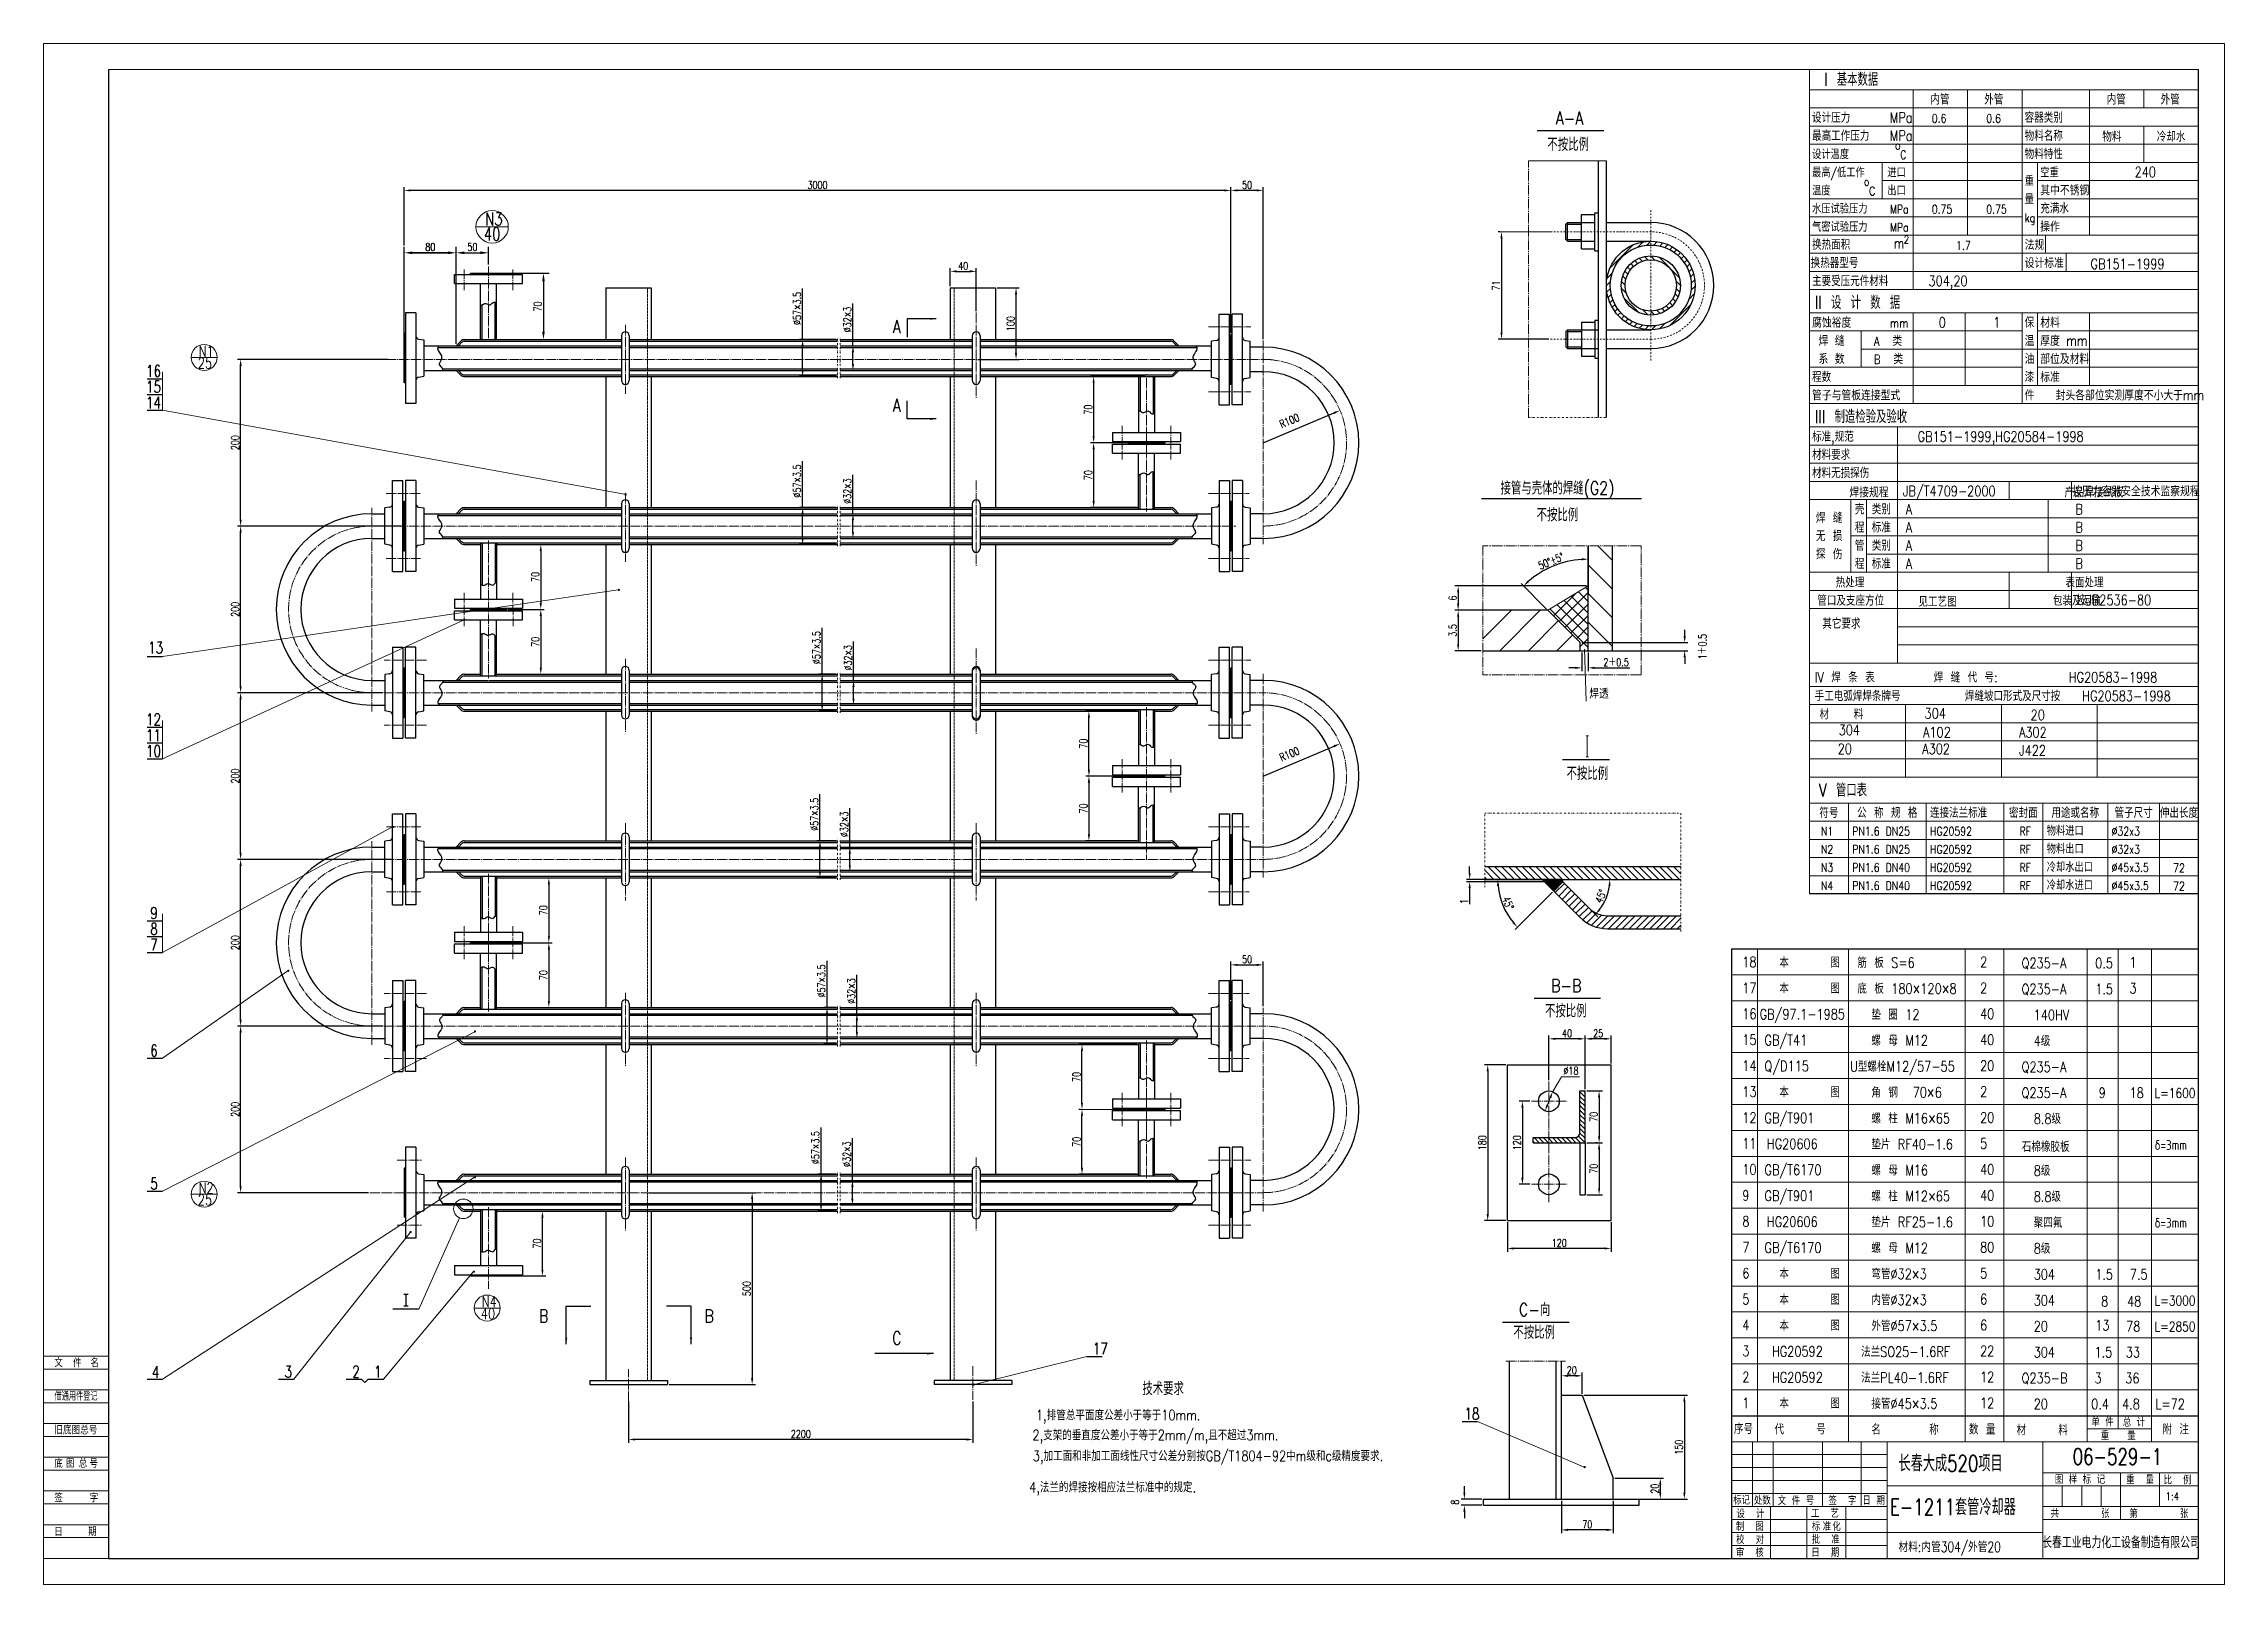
# Model space of a CAD drawing. Extents: x -942 to 2422, y 1139 to 3515.
import ezdxf
from ezdxf.enums import TextEntityAlignment as Align

# ---------------------------------------------------------------- set-up
doc = ezdxf.new("R2010")
doc.units = 0
doc.header["$LTSCALE"] = 10
doc.header["$MEASUREMENT"] = 0
for name, pattern in [('DASHDOT2', [0.5, 0.25, -0.125, 0, -0.125]), ('DASHED', [0.5, 0.4, -0.1]), ('DIVIDE2', [0.625, 0.25, -0.125, 0, -0.125, 0, -0.125]), ('MYCENTER', [3.4, 1.5, -0.15, 0.1, -0.15, 1.5]), ('MYJX', [3.65, 1.5, -0.15, 0.1, -0.15, 0.1, -0.15, 1.5])]:
    doc.linetypes.add(name, pattern=pattern)
doc.layers.get('0').update_dxf_attribs({"linetype": 'CONTINUOUS', "lineweight": 25})
doc.layers.get('Defpoints').update_dxf_attribs({"linetype": 'CONTINUOUS', "lineweight": 5})
for name, color, linetype, lineweight in [('1', 7, 'CONTINUOUS', 25), ('2', 2, 'CONTINUOUS', 5), ('3', 3, 'MYCENTER', 5), ('4', 1, 'DASHED', 5), ('5', 6, 'MYJX', 5), ('6', 4, 'CONTINUOUS', 5)]:
    doc.layers.add(name, color=color, linetype=linetype, lineweight=lineweight)
doc.styles.add('HZ', font='SIMFANG.TTF', dxfattribs={"width": 0.75})
doc.styles.add('HZTXT', font='txt.shx', dxfattribs={"width": 0.75, "height": 12, "bigfont": 'hztxt.shx'})
doc.styles.get("Standard").update_dxf_attribs({"font": 'txt.shx', "bigfont": 'bigfont.shx'})
doc.dimstyles.get("Standard").update_dxf_attribs({"dimtxt": 0.18, "dimasz": 0.18, "dimexe": 0.18, "dimexo": 0.0625, "dimgap": 0.09, "dimtad": 0, "dimtih": 1, "dimtoh": 1, "dimdec": 4, "dimzin": 0, "dimdsep": 46, "dimtxsty": 'Standard', "dimcen": 0.09, "dimadec": 0, "dimazin": 0, "dimtfac": 1, "dimtdec": 4, "dimtofl": 0, "dimtmove": 0, "dimatfit": 3, "dimfxl": 0, "dimtolj": 1, "dimtzin": 0, "dimarcsym": 0})

msp = doc.modelspace()

# ---------------------------------------------------------------- texts
at = {"style": 'HZ', "width": 0.75}
msp.add_text('I', height=20, dxfattribs=at).set_placement((-382.9, 1567.2), align=Align.CENTER)
at = {"layer": '2', "style": 'HZTXT'}
for s, height, width, p in [(' I 基本数据', 20, 0.8, (1790.2, 3449.6)), ('内管', 16, 0.8, (1968.7, 3420.8)), ('外管', 16, 0.8, (2051.9, 3420.8)), ('内管', 16, 0.8, (2240.7, 3420.8)), ('外管', 16, 0.8, (2323.9, 3420.8)), ('设计压力', 16, 0.8, (1786.2, 3392.8)), ('MPa', 16, 0.8, (1906.2, 3392.8)), ('0.6', 13.2, 0.8, (1970.9, 3392.8)), ('0.6', 13.2, 0.8, (2054.9, 3392.8)), ('容器类别', 16, 0.8, (2114.2, 3392.8)), ('最高工作压力', 16, 0.8, (1786.2, 3364.8)), ('MPa', 16, 0.8, (1906.2, 3364.8)), ('物料名称', 16, 0.8, (2114.2, 3364.8)), ('物料', 16, 0.8, (2234, 3363.5)), ('冷却水', 16, 0.8, (2318, 3363.5)), ('设计温度', 13.2, 0.8, (1786.2, 3336.8)), ('o', 13.2, 0.8, (1914.2, 3351.6)), ('C', 13.2, 0.8, (1922.2, 3336.8)), ('物料特性', 16, 0.8, (2114.2, 3336.8)), ('最高/低工作', 13.2, 0.8, (1786.2, 3308.8)), ('o', 13.2, 0.8, (1866.2, 3295.6)), ('进口', 13.2, 0.8, (1902.2, 3308.8)), ('重', 13.2, 0.8, (2114.2, 3295.6)), ('空重', 13.2, 0.8, (2138.2, 3308.8)), ('240', 16, 0.8, (2283.8, 3308.8)), ('温度', 13.2, 0.8, (1786.2, 3280.8)), ('水压试验压力', 13.2, 0.8, (1786.2, 3252.8)), ('C', 13.2, 0.8, (1874.2, 3280.8)), ('出口', 13.2, 0.8, (1902.2, 3280.8)), ('MPa', 13.2, 0.8, (1906.2, 3252.8)), ('0.75', 13.2, 0.8, (1970.9, 3252.8)), ('0.75', 13.2, 0.8, (2054.9, 3252.8)), ('量', 13.2, 0.8, (2114.2, 3267.6)), ('其中不锈钢', 14, 0.8, (2138.2, 3280.8)), ('充满水', 16, 0.8, (2138.2, 3252.8)), ('气密试验压力', 13.2, 0.8, (1786.2, 3224.8)), ('MPa', 13.2, 0.8, (1906.2, 3224.8)), ('kg', 13.2, 0.8, (2114.2, 3239.6)), ('操作', 14, 0.8, (2138.2, 3224.8)), ('换热面积', 16, 0.8, (1786.2, 3196.8)), ('m', 16, 0.8, (1912.2, 3198.8)), ('2', 12, 0.8, (1927.7, 3206.7)), ('1.7', 13.2, 0.8, (2008.3, 3196.8)), ('法规', 14, 0.8, (2114.2, 3196.8)), ('换热器型号', 16, 0.8, (1784.1, 3168.8)), ('设计标准', 14, 0.8, (2114.2, 3168.8)), ('GB151-1999', 16, 0.8, (2215.8, 3167)), ('主要受压元件材料', 16, 0.8, (1786.2, 3140.8)), ('304,20', 16, 0.8, (1965.8, 3140.8)), ('II 设 计 数 据', 20, 0.8, (1790.2, 3105.6)), ('腐蚀裕度', 14, 0.8, (1786.2, 3076.8)), (' 焊 缝    A  类', 14, 0.8, (1786.2, 3048.8)), ('mm', 14, 0.8, (1906.2, 3076.8)), ('0', 16, 0.8, (1981.5, 3076.8)), ('1', 16, 0.8, (2065.5, 3076.8)), ('保', 16, 0.8, (2114.2, 3076.8)), ('温', 14, 0.8, (2114.2, 3048.8)), ('材料', 14, 0.8, (2138.2, 3076.8)), ('厚度', 14, 0.8, (2138.2, 3048.8)), (' 系 数    B  类', 14, 0.8, (1786.2, 3020.8)), ('油', 14, 0.8, (2114.2, 3020.8)), ('部位及材料', 14, 0.8, (2138.2, 3020.8)), ('mm', 16, 0.8, (2178.2, 3048.8)), ('16', 18, 0.75, (-783.8, 3000.9)), ('15', 18, 0.75, (-783.8, 2976.6)), ('程数', 16, 0.8, (1786.2, 2992.8)), ('漆', 16, 0.8, (2114.2, 2992.8)), ('标准', 14, 0.8, (2138.2, 2992.8)), ('14', 18, 0.75, (-783.8, 2952.2)), ('管子与管板连接型式', 14, 0.8, (1786.2, 2964.8)), ('件   封头各部位实测厚度不小大于', 14, 0.8, (2114.2, 2964.8)), ('mm', 16, 0.8, (2358.2, 2964.8)), ('III 制造检验及验收', 20, 0.8, (1790.2, 2929.6)), ('标准,规范', 16, 0.8, (1786.2, 2900.8)), ('  GB151-1999,HG20584-1998', 16, 0.8, (1926.2, 2900.8)), ('材料要求', 16, 0.8, (1786.2, 2872.8)), ('材料无损探伤', 16, 0.8, (1786.2, 2844.8)), ('焊接规程                         产品焊接试板', 14, 0.8, (1843.8, 2815.1)), ('JB/T4709-2000', 16, 0.8, (1926.2, 2816.8)), ('按压力容器安全技术监察规程', 14, 0.8, (2187.5, 2816.8)), ('焊 缝', 16, 0.8, (1792.2, 2775.6)), ('壳 类别  A                    B', 16, 0.8, (1852.2, 2788.8)), ('无 损', 16, 0.8, (1792.2, 2747.6)), ('程 标准  A                    B', 16, 0.8, (1852.2, 2760.8)), ('探 伤', 16, 0.8, (1792.2, 2719.6)), ('管 类别  A                    B', 16, 0.8, (1852.2, 2732.8)), ('热处理                         表面处理', 16, 0.8, (1822.7, 2676)), ('程 标准  A                    B', 16, 0.8, (1852.2, 2704.8)), ('管口及支座方位                     包装及运输', 16, 0.8, (1794.3, 2648)), ('见工艺图', 16, 0.8, (1950.3, 2646.3)), ('按JB2536-80', 16, 0.8, (2194.2, 2648.8)), ('其它要求', 16, 0.8, (1802, 2612.5)), ('13', 18, 0.75, (-780.5, 2574.2)), ('IV 焊 条 表       焊 缝 代 号:', 16, 0.8, (1790.2, 2529.6)), ('HG20583-1998', 16, 0.8, (2182.2, 2529.6)), ('手工电弧焊焊条牌号        焊缝坡口形式及尺寸按', 16, 0.8, (1790.2, 2500.8)), (' 材   料', 16, 0.8, (1786.2, 2472.8)), ('304', 16, 0.8, (1959.7, 2474)), ('HG20583-1998', 16, 0.8, (2202.9, 2500.8)), ('12', 18, 0.75, (-783.8, 2463.5)), ('11', 18, 0.75, (-783.8, 2439.2)), ('304', 16, 0.8, (1827.3, 2448.4)), ('A102', 16, 0.8, (1957.4, 2444.8)), ('A302', 16, 0.8, (2105.4, 2444.8)), ('20', 16, 0.8, (2123.3, 2471.6)), ('10', 18, 0.75, (-783.8, 2414.8)), ('20', 16, 0.8, (1825.7, 2419.2)), ('A302', 16, 0.8, (1956.2, 2419.2)), ('J422', 16, 0.8, (2105.4, 2416.8)), (' V 管口表', 20, 0.8, (1782.2, 2353.6)), ('N1', 13.2, 0.8, (1799.8, 2293.6)), ('PN1.6 DN25', 13.2, 0.8, (1848.2, 2293.6)), ('HG20592', 13.2, 0.8, (1968.2, 2293.6)), ('RF', 13.2, 0.8, (2106.2, 2293.6)), ('物料进口', 13.2, 0.8, (2148.2, 2293.6)), ('%%c32x3', 13.2, 0.8, (2248.2, 2293.6)), ('N2', 13.2, 0.8, (1799.8, 2265.6)), ('PN1.6 DN25', 13.2, 0.8, (1848.2, 2265.6)), ('HG20592', 13.2, 0.8, (1968.2, 2265.6)), ('RF', 13.2, 0.8, (2106.2, 2265.6)), ('物料出口', 13.2, 0.8, (2148.2, 2265.6)), ('%%c32x3', 13.2, 0.8, (2248.2, 2265.6)), ('N3', 13.2, 0.8, (1799.8, 2237.6)), ('N4', 13.2, 0.8, (1799.8, 2209.6)), ('PN1.6 DN40', 13.2, 0.8, (1848.2, 2237.6)), ('PN1.6 DN40', 13.2, 0.8, (1848.2, 2209.6)), ('HG20592', 13.2, 0.8, (1968.2, 2237.6)), ('HG20592', 13.2, 0.8, (1968.2, 2209.6)), ('RF', 13.2, 0.8, (2106.2, 2237.6)), ('RF', 13.2, 0.8, (2106.2, 2209.6)), ('冷却水出口', 13.2, 0.8, (2148.2, 2237.6)), ('冷却水进口', 13.2, 0.8, (2148.2, 2209.6)), ('%%c45x3.5', 13.2, 0.8, (2248.2, 2237.6)), ('%%c45x3.5', 13.2, 0.8, (2248.2, 2209.6)), ('9', 18, 0.75, (-777.3, 2165)), ('8', 18, 0.75, (-777.3, 2140.6)), ('7', 18, 0.75, (-777.3, 2116.3)), ('18', 16, 0.8, (1678.6, 2090.6)), ('  本     图    ', 16, 0.8, (1712.9, 2090)), ('筋 板 S=6', 16, 0.8, (1856.1, 2089.5)), ('2', 16, 0.8, (2045.4, 2090.6)), ('Q235-A', 16, 0.8, (2109.4, 2088.8)), ('0.5', 16, 0.8, (2223, 2088.8)), ('1', 16, 0.8, (2275.9, 2090.1)), ('17', 16, 0.8, (1678.6, 2050.6)), ('  本     图    ', 16, 0.8, (1712.9, 2050)), ('底 板 180×120×8', 16, 0.8, (1856.1, 2049.5)), ('2', 16, 0.8, (2045.4, 2050.6)), ('Q235-A', 16, 0.8, (2109.4, 2048.8)), ('1.5', 16, 0.8, (2223, 2048.8)), ('3', 16, 0.8, (2275.9, 2050.1)), ('16', 16, 0.8, (1678.6, 2010.6)), ('GB/97.1-1985', 16, 0.8, (1705.3, 2010)), ('垫 圈 12', 16, 0.8, (1877.7, 2009.5)), ('40', 16, 0.8, (2045.4, 2010.6)), ('140HV', 16, 0.8, (2128.1, 2008.8)), ('15', 16, 0.8, (1678.6, 1970.6)), ('GB/T41', 16, 0.8, (1712.9, 1970)), ('螺 母 M12', 16, 0.8, (1877.7, 1969.5)), ('40', 16, 0.8, (2045.4, 1970.6)), ('4级', 16, 0.8, (2128.1, 1968.8)), ('6', 18, 0.75, (-777.3, 1953)), ('14', 16, 0.8, (1678.6, 1930.6)), ('Q/D115', 16, 0.8, (1712.9, 1930)), ('U型螺栓M12/57-55', 16, 0.8, (1844.8, 1929.5)), ('20', 16, 0.8, (2045.4, 1930.6)), ('Q235-A', 16, 0.8, (2109.4, 1928.8)), ('13', 16, 0.8, (1678.6, 1890.6)), ('  本     图    ', 16, 0.8, (1712.9, 1890)), ('角 钢  70×6', 16, 0.8, (1877.7, 1889.5)), ('2', 16, 0.8, (2045.4, 1890.6)), ('Q235-A', 16, 0.8, (2109.4, 1888.8)), ('9', 16, 0.8, (2228.3, 1888.8)), ('18', 16, 0.8, (2275.9, 1888.8)), ('L=1600', 15, 0.8, (2314.6, 1888.8)), ('12', 16, 0.8, (1678.6, 1850.6)), ('GB/T901', 16, 0.8, (1712.9, 1850)), ('螺 柱 M16×65', 16, 0.8, (1877.7, 1849.5)), ('20', 16, 0.8, (2045.4, 1850.6)), ('8.8级', 16, 0.8, (2128.1, 1848.8)), ('11', 16, 0.8, (1678.6, 1810.6)), ('HG20606', 16, 0.8, (1716.5, 1810)), ('垫片 RF40-1.6', 16, 0.8, (1877.7, 1809.5)), ('5', 16, 0.8, (2045.4, 1810.6)), ('石棉橡胶板', 16, 0.8, (2109.8, 1805.7)), ('δ=3mm', 15, 0.8, (2314.6, 1808.8)), ('10', 16, 0.8, (1678.6, 1770.6)), ('GB/T6170', 16, 0.8, (1712.9, 1770)), ('螺 母 M16', 16, 0.8, (1877.7, 1769.5)), ('40', 16, 0.8, (2045.4, 1770.6)), ('8级', 16, 0.8, (2128.1, 1768.8)), ('5', 18, 0.75, (-777.3, 1747.8)), ('9', 16, 0.8, (1678.6, 1730.6)), ('GB/T901', 16, 0.8, (1712.9, 1730)), ('螺 柱 M12×65', 16, 0.8, (1877.7, 1729.5)), ('40', 16, 0.8, (2045.4, 1730.6)), ('8.8级', 16, 0.8, (2128.1, 1728.8)), ('8', 16, 0.8, (1678.6, 1690.6)), ('HG20606', 16, 0.8, (1716.5, 1690)), ('垫片 RF25-1.6', 16, 0.8, (1877.7, 1689.5)), ('10', 16, 0.8, (2045.4, 1690.6)), ('聚四氟', 16, 0.8, (2128.1, 1688.8)), ('δ=3mm', 15, 0.8, (2314.6, 1688.8)), ('7', 16, 0.8, (1678.6, 1650.6)), ('GB/T6170', 16, 0.8, (1712.9, 1650)), ('螺 母 M12', 16, 0.8, (1877.7, 1649.5)), ('80', 16, 0.8, (2045.4, 1650.6)), ('8级', 16, 0.8, (2128.1, 1648.8)), ('6', 16, 0.8, (1678.6, 1610.6)), ('  本     图    ', 16, 0.8, (1712.9, 1610)), ('弯管%%c32×3', 16, 0.8, (1877.7, 1609.5)), ('5', 16, 0.8, (2045.4, 1610.6)), ('304', 16, 0.8, (2128.1, 1608.8)), ('1.5', 16, 0.8, (2223, 1608.8)), ('7.5', 16, 0.8, (2276.4, 1608.8)), ('5', 16, 0.8, (1678.6, 1570.6)), ('  本     图    ', 16, 0.8, (1712.9, 1570)), ('内管%%c32×3', 16, 0.8, (1877.7, 1569.5)), ('6', 16, 0.8, (2045.4, 1570.6)), ('304', 16, 0.8, (2128.1, 1568.8)), ('8', 16, 0.8, (2232.2, 1567.3)), ('48', 16, 0.8, (2272.1, 1567.3)), ('L=3000', 15, 0.8, (2314.6, 1568.8)), ('  本     图    ', 16, 0.8, (1712.9, 1530)), ('4', 16, 0.8, (1678.6, 1530.6)), ('外管%%c57×3.5', 16, 0.8, (1877.7, 1529.5)), ('6', 16, 0.8, (2045.4, 1530.6)), ('20', 16, 0.8, (2128.1, 1528.8)), ('13', 16, 0.8, (2223, 1530.3)), ('78', 16, 0.8, (2270.7, 1528.8)), ('L=2850', 15, 0.8, (2314.6, 1528.8)), ('17', 18, 0.75, (676.7, 1493.3)), ('3', 16, 0.8, (1678.6, 1490.6)), (' HG20592  ', 16, 0.8, (1712.9, 1490)), ('法兰SO25-1.6RF', 16, 0.8, (1861.8, 1489.5)), ('22', 16, 0.8, (2045.4, 1490.6)), ('304', 16, 0.8, (2128.1, 1488.8)), ('1.5', 16, 0.8, (2221.8, 1488.8)), ('33', 16, 0.8, (2270.2, 1488.8)), ('4', 18, 0.75, (-774.8, 1457.1)), ('3', 18, 0.75, (-570.2, 1457.8)), ('2', 18, 0.75, (-465.7, 1457.8)), ('1', 18, 0.75, (-432, 1457.8)), ('技术要求', 20, 0.8, (753.2, 1430.6)), ('2', 16, 0.8, (1678.6, 1450.6)), (' HG20592  ', 16, 0.8, (1712.9, 1450)), ('法兰PL40-1.6RF', 16, 0.8, (1861.8, 1449.5)), ('12', 16, 0.8, (2045.4, 1450.6)), ('Q235-B', 16, 0.8, (2109.4, 1448.8)), ('3', 16, 0.8, (2221.8, 1448.8)), ('36', 16, 0.8, (2269.3, 1448.8)), ('1', 16, 0.8, (1678.6, 1410.6)), ('  本     图    ', 16, 0.8, (1712.9, 1410)), ('接管%%c45×3.5', 16, 0.8, (1877.7, 1409.5)), ('12', 16, 0.8, (2045.4, 1410.6)), ('20', 16, 0.8, (2128.1, 1408.8)), ('0.4', 16, 0.8, (2216.8, 1408.8)), ('4.8', 16, 0.8, (2264.4, 1408.8)), ('L=72', 16, 0.8, (2315.7, 1408.8)), ('2,支架的垂直度公差小于等于2mm/m,且不超过3mm.', 16, 0.8, (583.7, 1361)), ('1,排管总平面度公差小于等于10mm.', 16, 0.8, (589.2, 1391.8)), ('18', 18, 0.75, (1250, 1392.8)), ('序号', 16, 0.8, (1665.6, 1370.6)), ('代    号', 16, 0.8, (1728.3, 1370)), ('名      称', 16, 0.8, (1877.7, 1369.5)), ('数 量', 16, 0.8, (2028.2, 1369.9)), ('材    料', 16, 0.8, (2101.7, 1368.8)), ('单 件', 12, 0.8, (2217, 1382.7)), ('总 计', 12, 0.8, (2265.5, 1382.1)), ('附 注', 16, 0.8, (2326.7, 1369.9)), ('3,加工面和非加工面线性尺寸公差分别按GB/T1804-92中m级和c级精度要求.', 16, 0.8, (584.3, 1328.9)), ('重   量', 12, 0.8, (2231.5, 1361.6)), ('4,法兰的焊接按相应法兰标准中的规定.', 16, 0.8, (578.6, 1280.6)), ('图 样 标 记', 12, 0.8, (2160.7, 1294)), ('重  量', 12, 0.8, (2270.6, 1293.6)), ('比  例', 12, 0.8, (2328.5, 1293.2)), ('1:4', 12, 0.8, (2331.7, 1268.6)), ('标记', 12, 0.8, (1664.6, 1262)), ('设  计', 12, 0.8, (1669.5, 1241)), ('处数', 12, 0.8, (1696.6, 1261.7)), ('文 件 号', 12, 0.8, (1733.3, 1261.3)), ('工  艺', 12, 0.8, (1784.6, 1241.8)), ('签  字', 12, 0.8, (1811.5, 1261.3)), ('日 期', 12, 0.8, (1864, 1261.7)), ('共       张', 12, 0.8, (2154, 1241.6)), ('第       张', 12, 0.8, (2275.7, 1241.2)), ('制  图', 12, 0.8, (1668.7, 1221.4)), ('校  对', 12, 0.8, (1669.1, 1201.1)), ('标', 12, 0.8, (1785.8, 1221.4)), ('批  准', 12, 0.8, (1785.8, 1201.5)), ('准', 12, 0.8, (1802.6, 1221.4)), ('化', 12, 0.8, (1817.5, 1221.4)), ('长春工业电力化工设备制造有限公司', 18, 0.65, (2141.1, 1194.5)), ('审  核', 12, 0.8, (1668.7, 1181.2)), ('日  期', 12, 0.8, (1785, 1181.2)), ('材料:内管304/外管20', 16, 0.75, (1919.5, 1188.6))]:
    msp.add_text(s, height=height, dxfattribs=dict(at, width=width)).set_placement(p)
at = {"layer": '2', "style": 'HZTXT', "width": 0.8}
for s, height, p in [('A-A', 20, (1412.1, 3389.9)), ('不按比例', 20, (1410, 3349.3)), ('A', 20, (374.2, 3068.4)), ('A', 20, (374.2, 2946.8)), ('接管与壳体的焊缝(G2)', 20, (1393.4, 2819.3)), ('不按比例', 20, (1393.4, 2778.1)), ('焊透', 15, (1457.6, 2504.7)), ('不按比例', 20, (1439.5, 2379.2)), ('B-B', 20, (1407, 2052)), ('不按比例', 20, (1406.3, 2013.1)), ('B', 20, (-170.5, 1542.7)), ('B', 20, (84.9, 1542.7)), ('C-向', 20, (1358.2, 1552.4)), ('C', 20, (374.4, 1508.5)), ('不按比例', 20, (1357.5, 1517.3))]:
    msp.add_text(s, height=height, dxfattribs=at).set_placement(p, align=Align.CENTER)
for s, height, p in [('符号', 16, (1812.2, 2329.6)), ('公 称 规 格', 16, (1902.2, 2329.6)), ('连接法兰标准', 16, (2012.2, 2329.6)), ('密封面', 16, (2112.2, 2329.6)), ('用途或名称', 16, (2192.2, 2329.6)), ('管子尺寸', 16, (2282.2, 2329.6)), ('伸出长度', 16, (2352.2, 2329.6)), ('72', 13.2, (2352.2, 2243.6)), ('72', 13.2, (2352.2, 2215.6))]:
    msp.add_text(s, height=height, dxfattribs=at).set_placement(p, align=Align.MIDDLE)
at = {"layer": '2', "char_height": 25, "width": 482.935, "attachment_point": 1, "style": 'HZTXT'}
for s, insert in [('06-529-1', (2188.2, 1348.2)), ('长春大成520项目', (1919.5, 1337.9)), ('E-1211套管冷却器', (1906.3, 1270.5))]:
    msp.add_mtext(s, dxfattribs=dict(at, insert=insert))
at = {"layer": '6', "style": 'HZTXT', "width": 0.75}
for s, p in [('25', (-703.8, 3013.6)), ('N1', (-702.4, 3031.9)), ('N2', (-702.4, 1741.7)), ('25', (-703.8, 1723.3)), ('N4', (-265.8, 1566)), ('40', (-267.2, 1547.6))]:
    msp.add_text(s, height=17, dxfattribs=at).set_placement(p)
at = {"layer": '6', "attachment_point": 1, "style": 'HZTXT'}
for s, insert, char_height, width in [('40', (-262.7, 3231.1), 20, 94.998), ('N3', (-260.7, 3254.5), 20, 94.998), ('%%c18', (1402.7, 1936.8), 12, 58.347)]:
    msp.add_mtext(s, dxfattribs=dict(at, insert=insert, char_height=char_height, width=width))

# ---------------------------------------------------------------- blocks, each defined once
blk = doc.blocks.new('BORDER')
for p, q in [((1, 1), (0, 1)), ((0, 1), (0, 0)), ((1, 0), (1, 1)), ((0, 0), (1, 0))]:
    blk.add_line(p, q)
blk = doc.blocks.new('BIAO2')
at = {"layer": '2'}
for p, q in [((0, 78), (25, 78)), ((0, 73), (25, 73)), ((0, 65), (25, 65)), ((0, 60), (25, 60)), ((0, 52), (25, 52)), ((0, 47), (25, 47)), ((0, 39), (25, 39)), ((0, 34), (25, 34)), ((0, 26), (25, 26)), ((0, 21), (25, 21)), ((0, 13), (25, 13)), ((0, 8), (25, 8)), ((0, 0), (25, 0)), ((25, 0), (25, 0))]:
    blk.add_line(p, q, dxfattribs=at)
at = {"layer": '2', "style": 'HZTXT', "width": 0.8}
for s, p in [('文', (4.17, 73.81)), ('件', (11.34, 73.74)), ('名', (18.09, 73.74)), ('底', (4.16, 34.97)), ('图', (8.59, 34.97)), ('总', (13.58, 34.97)), ('号', (17.73, 34.97)), ('签', (4.16, 21.69)), ('字', (17.82, 21.69)), ('日', (4.13, 8.64)), ('期', (17.23, 8.73))]:
    blk.add_text(s, height=3, dxfattribs=at).set_placement(p)
at = {"layer": '2', "style": 'HZTXT'}
for s, width, p, p2 in [('借通用件登记', 0.702731, (4.2, 60.89), (20.82, 60.89)), ('旧底图总号', 0.844856, (4.14, 47.85), (20.76, 47.85))]:
    blk.add_text(s, height=3, dxfattribs=dict(at, width=width)).set_placement(p, p2, align=Align.FIT)
blk = doc.blocks.new('*D4')
at = {"layer": '6', "color": 0, "lineweight": -2}
blk.add_line((1444, 2179.9), (1455.5, 2168.4), dxfattribs=at)
blk.add_arc((1397.9, 2225.9), 76.4, 322.5083, 352.4917, dxfattribs=at)
at = {"layer": '6', "color": 0}
for points in [[(1472, 2216), (1475.3, 2215.8), (1474.3, 2225.9)], [(1459.8, 2178.3), (1457.3, 2180.5), (1451.9, 2171.9)]]:
    blk.add_solid(points, dxfattribs=at)
at = {"layer": 'Defpoints', "color": 0}
for p in [(1281.2, 2225.9), (1401.9, 2221.9), (1583.8, 2225.9), (1464.1, 2187.7), (1442.2, 2181.6)]:
    blk.add_point(p, dxfattribs=at)
at = {"layer": '6', "color": 0, "insert": (1460.4, 2200), "char_height": 12, "attachment_point": 5, "rotation": 67.5, "style": 'HZTXT'}
blk.add_mtext('\\A1;45°', dxfattribs=at)
blk = doc.blocks.new('*D5')
at = {"layer": '6', "color": 0, "lineweight": -2}
for p, q in [((1399.4, 2225.9), (1253, 2225.9)), ((1399.4, 2222.4), (1253, 2222.4)), ((1258, 2235.9), (1258, 2245.9)), ((1258, 2212.4), (1258, 2187.9))]:
    blk.add_line(p, q, dxfattribs=at)
at = {"layer": '6', "color": 0}
for points in [[(1256.4, 2235.9), (1259.7, 2235.9), (1258, 2225.9)], [(1256.4, 2212.4), (1259.7, 2212.4), (1258, 2222.4)]]:
    blk.add_solid(points, dxfattribs=at)
at = {"layer": 'Defpoints', "color": 0}
for p in [(1258, 2225.9), (1401.9, 2225.9), (1401.9, 2222.4)]:
    blk.add_point(p, dxfattribs=at)
at = {"layer": '6', "color": 0, "insert": (1249.6, 2191.8), "char_height": 12, "attachment_point": 5, "rotation": 90, "style": 'HZTXT'}
blk.add_mtext('\\A1;1', dxfattribs=at)
blk = doc.blocks.new('*D6')
at = {"layer": '6', "color": 0, "lineweight": -2}
blk.add_line((1385.8, 2206.3), (1328.3, 2148.8), dxfattribs=at)
blk.add_arc((1405.4, 2225.9), 104.1, 185.5073, 219.4927, dxfattribs=at)
at = {"layer": '6', "color": 0}
for points in [[(1300.2, 2215.8), (1303.5, 2216), (1301.3, 2225.9)], [(1326.3, 2160.8), (1323.9, 2158.6), (1331.8, 2152.3)]]:
    blk.add_solid(points, dxfattribs=at)
at = {"layer": 'Defpoints', "color": 0}
for p in [(1281.2, 2225.9), (1401.9, 2222.4), (1583.8, 2225.9), (1304.9, 2199), (1387.5, 2208)]:
    blk.add_point(p, dxfattribs=at)
at = {"layer": '6', "color": 0, "insert": (1317.3, 2189.4), "char_height": 12, "attachment_point": 5, "rotation": 292.5, "style": 'HZTXT'}
blk.add_mtext('\\A1;45°', dxfattribs=at)
blk = doc.blocks.new('*D7')
at = {"layer": '6', "color": 0, "lineweight": -2}
blk.add_line((1376.6, 2642.8), (1337.4, 2682), dxfattribs=at)
blk.add_arc((1440.9, 2578.5), 141.3, 94.0383, 130.9447, dxfattribs=at)
at = {"layer": '6', "color": 0}
for points in [[(1430.9, 2721.2), (1431, 2717.8), (1440.9, 2719.8)], [(1349.4, 2684), (1347.2, 2686.5), (1341, 2678.4)]]:
    blk.add_solid(points, dxfattribs=at)
at = {"layer": 'Defpoints', "color": 0}
for p in [(1440.9, 2740.5), (1404.4, 2715), (1440.9, 2666.9), (1378.4, 2641), (1428.4, 2591)]:
    blk.add_point(p, dxfattribs=at)
at = {"layer": '6', "color": 0, "insert": (1383.6, 2716.8), "char_height": 12, "attachment_point": 5, "rotation": 22.4915, "style": 'HZTXT'}
blk.add_mtext('\\A1;50%%d%%p5%%d', dxfattribs=at)
blk = doc.blocks.new('*D8')
at = {"layer": '6', "color": 0, "lineweight": -2}
for p, q in [((1438.4, 2678.5), (1235.3, 2678.5)), ((1240.3, 2668.5), (1240.3, 2651)), ((1375.9, 2641), (1235.3, 2641))]:
    blk.add_line(p, q, dxfattribs=at)
at = {"layer": '6', "color": 0}
for points in [[(1238.6, 2668.5), (1241.9, 2668.5), (1240.3, 2678.5)], [(1238.6, 2651), (1241.9, 2651), (1240.3, 2641)]]:
    blk.add_solid(points, dxfattribs=at)
at = {"layer": 'Defpoints', "color": 0}
for p in [(1440.9, 2678.5), (1240.3, 2641), (1378.4, 2641)]:
    blk.add_point(p, dxfattribs=at)
at = {"layer": '6', "color": 0, "insert": (1231.9, 2659.8), "char_height": 12, "attachment_point": 5, "rotation": 90, "style": 'HZTXT'}
blk.add_mtext('\\A1;6', dxfattribs=at)
blk = doc.blocks.new('*D9')
at = {"layer": '6', "color": 0, "lineweight": -2}
for p, q in [((1275.9, 2641), (1235.3, 2641)), ((1240.3, 2631), (1240.3, 2588.5)), ((1275.9, 2578.5), (1235.3, 2578.5))]:
    blk.add_line(p, q, dxfattribs=at)
at = {"layer": '6', "color": 0}
for points in [[(1238.6, 2631), (1241.9, 2631), (1240.3, 2641)], [(1238.6, 2588.5), (1241.9, 2588.5), (1240.3, 2578.5)]]:
    blk.add_solid(points, dxfattribs=at)
at = {"layer": 'Defpoints', "color": 0}
for p in [(1278.4, 2641), (1240.3, 2578.5), (1278.4, 2578.5)]:
    blk.add_point(p, dxfattribs=at)
at = {"layer": '6', "color": 0, "insert": (1231.9, 2609.8), "char_height": 12, "attachment_point": 5, "rotation": 90, "style": 'HZTXT'}
blk.add_mtext('\\A1;3.5', dxfattribs=at)
blk = doc.blocks.new('*D10')
at = {"layer": '6', "color": 0, "lineweight": -2}
for p, q in [((1430.9, 2591), (1594.7, 2591)), ((1589.7, 2601), (1589.7, 2611)), ((1430.9, 2578.5), (1594.7, 2578.5)), ((1589.7, 2568.5), (1589.7, 2558.5))]:
    blk.add_line(p, q, dxfattribs=at)
at = {"layer": '6', "color": 0}
for points in [[(1588, 2601), (1591.3, 2601), (1589.7, 2591)], [(1588, 2568.5), (1591.3, 2568.5), (1589.7, 2578.5)]]:
    blk.add_solid(points, dxfattribs=at)
at = {"layer": 'Defpoints', "color": 0}
for p in [(1428.4, 2591), (1428.4, 2578.5), (1589.7, 2578.5)]:
    blk.add_point(p, dxfattribs=at)
at = {"layer": '6', "color": 0, "insert": (1617.2, 2584.8), "char_height": 12, "attachment_point": 5, "rotation": 90, "style": 'HZTXT'}
blk.add_mtext('\\A1;1＋0.5', dxfattribs=at)
blk = doc.blocks.new('*D11')
at = {"layer": '6', "color": 0, "lineweight": -2}
for p, q in [((1430.9, 2576), (1430.9, 2547.1)), ((1440.9, 2576), (1440.9, 2547.1)), ((1420.9, 2552.1), (1410.9, 2552.1)), ((1450.9, 2552.1), (1505.1, 2552.1))]:
    blk.add_line(p, q, dxfattribs=at)
at = {"layer": '6', "color": 0}
for points in [[(1420.9, 2553.8), (1420.9, 2550.4), (1430.9, 2552.1)], [(1450.9, 2553.8), (1450.9, 2550.4), (1440.9, 2552.1)]]:
    blk.add_solid(points, dxfattribs=at)
at = {"layer": 'Defpoints', "color": 0}
for p in [(1430.9, 2578.5), (1440.9, 2578.5), (1430.9, 2552.1)]:
    blk.add_point(p, dxfattribs=at)
at = {"layer": '6', "color": 0, "insert": (1483.9, 2560.8), "char_height": 12, "attachment_point": 5, "style": 'HZTXT'}
blk.add_mtext('\\A1;2＋0.5', dxfattribs=at)
blk = doc.blocks.new('*D15')
at = {"layer": '6', "color": 0, "lineweight": -2}
for p, q in [((1399.5, 1432.8), (1399.5, 1465.4)), ((1421.5, 1460.4), (1409.5, 1460.4)), ((1431.5, 1432.8), (1431.5, 1465.4))]:
    blk.add_line(p, q, dxfattribs=at)
at = {"layer": '6', "color": 0}
for points in [[(1409.5, 1462), (1409.5, 1458.7), (1399.5, 1460.4)], [(1421.5, 1462), (1421.5, 1458.7), (1431.5, 1460.4)]]:
    blk.add_solid(points, dxfattribs=at)
at = {"layer": 'Defpoints', "color": 0}
for p in [(1399.5, 1460.4), (1399.5, 1430.3), (1431.5, 1430.3)]:
    blk.add_point(p, dxfattribs=at)
at = {"layer": '6', "color": 0, "insert": (1415.5, 1468.8), "char_height": 12, "attachment_point": 5, "style": 'HZTXT'}
blk.add_mtext('\\A1;20', dxfattribs=at)
blk = doc.blocks.new('*D16')
at = {"layer": '6', "color": 0, "lineweight": -2}
for p, q in [((1482, 1302.3), (1557.1, 1302.3)), ((1552.1, 1292.3), (1552.1, 1280.3)), ((1482, 1270.3), (1557.1, 1270.3))]:
    blk.add_line(p, q, dxfattribs=at)
at = {"layer": '6', "color": 0}
for points in [[(1550.4, 1292.3), (1553.7, 1292.3), (1552.1, 1302.3)], [(1550.4, 1280.3), (1553.7, 1280.3), (1552.1, 1270.3)]]:
    blk.add_solid(points, dxfattribs=at)
at = {"layer": 'Defpoints', "color": 0}
for p in [(1479.5, 1302.3), (1479.5, 1270.3), (1552.1, 1270.3)]:
    blk.add_point(p, dxfattribs=at)
at = {"layer": '6', "color": 0, "insert": (1543.7, 1286.3), "char_height": 12, "attachment_point": 5, "rotation": 90, "style": 'HZTXT'}
blk.add_mtext('\\A1;20', dxfattribs=at)
blk = doc.blocks.new('*D17')
at = {"layer": '6', "color": 0, "lineweight": -2}
for p, q in [((1434, 1430.3), (1594.2, 1430.3)), ((1589.2, 1420.3), (1589.2, 1280.3)), ((1482, 1270.3), (1594.2, 1270.3))]:
    blk.add_line(p, q, dxfattribs=at)
at = {"layer": '6', "color": 0}
for points in [[(1587.5, 1420.3), (1590.8, 1420.3), (1589.2, 1430.3)], [(1587.5, 1280.3), (1590.8, 1280.3), (1589.2, 1270.3)]]:
    blk.add_solid(points, dxfattribs=at)
at = {"layer": 'Defpoints', "color": 0}
for p in [(1431.5, 1430.3), (1479.5, 1270.3), (1589.2, 1270.3)]:
    blk.add_point(p, dxfattribs=at)
at = {"layer": '6', "color": 0, "insert": (1580.8, 1350.3), "char_height": 12, "attachment_point": 5, "rotation": 90, "style": 'HZTXT'}
blk.add_mtext('\\A1;150', dxfattribs=at)
blk = doc.blocks.new('*D18')
at = {"layer": '6', "color": 0, "lineweight": -2}
for p, q in [((1399.5, 1267.8), (1399.5, 1217.8)), ((1479.5, 1267.8), (1479.5, 1217.8)), ((1469.5, 1222.8), (1409.5, 1222.8))]:
    blk.add_line(p, q, dxfattribs=at)
at = {"layer": '6', "color": 0}
for points in [[(1409.5, 1224.5), (1409.5, 1221.1), (1399.5, 1222.8)], [(1469.5, 1224.5), (1469.5, 1221.1), (1479.5, 1222.8)]]:
    blk.add_solid(points, dxfattribs=at)
at = {"layer": 'Defpoints', "color": 0}
for p in [(1399.5, 1270.3), (1479.5, 1270.3), (1399.5, 1222.8)]:
    blk.add_point(p, dxfattribs=at)
at = {"layer": '6', "color": 0, "insert": (1439.5, 1231.2), "char_height": 12, "attachment_point": 5, "style": 'HZTXT'}
blk.add_mtext('\\A1;70', dxfattribs=at)
blk = doc.blocks.new('*D19')
at = {"layer": '6', "color": 0, "lineweight": -2}
for p, q in [((1249.9, 1280.3), (1249.9, 1290.3)), ((1277, 1270.3), (1244.9, 1270.3)), ((1277, 1260.7), (1244.9, 1260.7)), ((1249.9, 1250.7), (1249.9, 1240.7))]:
    blk.add_line(p, q, dxfattribs=at)
at = {"layer": '6', "color": 0}
for points in [[(1248.2, 1280.3), (1251.5, 1280.3), (1249.9, 1270.3)], [(1248.2, 1250.7), (1251.5, 1250.7), (1249.9, 1260.7)]]:
    blk.add_solid(points, dxfattribs=at)
at = {"layer": 'Defpoints', "color": 0}
for p in [(1249.9, 1260.7), (1279.5, 1270.3), (1279.5, 1260.7)]:
    blk.add_point(p, dxfattribs=at)
at = {"layer": '6', "color": 0, "insert": (1235.3, 1265.5), "char_height": 12, "attachment_point": 5, "rotation": 90, "style": 'HZTXT'}
blk.add_mtext('\\A1;8', dxfattribs=at)
blk = doc.blocks.new('*D21')
at = {"layer": '6', "color": 0, "lineweight": -2}
blk.add_line((939.6, 2385.3), (1048.9, 2431.2), dxfattribs=at)
at = {"layer": '6', "color": 0}
blk.add_solid([(1048.2, 2432.8), (1049.5, 2429.7), (1058.1, 2435.1)], dxfattribs=at)
at = {"layer": 'Defpoints', "color": 0}
for p in [(1058.1, 2435.1), (939.6, 2385.3)]:
    blk.add_point(p, dxfattribs=at)
at = {"layer": '6', "color": 0, "insert": (979.9, 2419.2), "char_height": 12, "attachment_point": 5, "rotation": 22.8182, "style": 'HZTXT'}
blk.add_mtext('\\A1;R100', dxfattribs=at)
blk = doc.blocks.new('*D22')
at = {"layer": '6', "color": 0, "lineweight": -2}
for p, q in [((-417.9, 1999.8), (-642.9, 1999.8)), ((-637.9, 1752.8), (-637.9, 1989.8)), ((-440.8, 1742.8), (-642.9, 1742.8))]:
    blk.add_line(p, q, dxfattribs=at)
at = {"layer": '6', "color": 0}
for points in [[(-639.5, 1989.8), (-636.2, 1989.8), (-637.9, 1999.8)], [(-639.5, 1752.8), (-636.2, 1752.8), (-637.9, 1742.8)]]:
    blk.add_solid(points, dxfattribs=at)
at = {"layer": 'Defpoints', "color": 0}
for p in [(-637.9, 1999.8), (-415.4, 1999.8), (-438.3, 1742.8)]:
    blk.add_point(p, dxfattribs=at)
at = {"layer": '6', "color": 0, "insert": (-646.3, 1871.3), "char_height": 12, "attachment_point": 5, "rotation": 90, "style": 'HZTXT'}
blk.add_mtext('\\A1;200', dxfattribs=at)
blk = doc.blocks.new('*D23')
at = {"layer": '6', "color": 0, "lineweight": -2}
for p, q in [((-405.9, 2256.8), (-642.9, 2256.8)), ((-637.9, 2009.8), (-637.9, 2246.8)), ((-417.9, 1999.8), (-642.9, 1999.8))]:
    blk.add_line(p, q, dxfattribs=at)
at = {"layer": '6', "color": 0}
for points in [[(-639.5, 2246.8), (-636.2, 2246.8), (-637.9, 2256.8)], [(-639.5, 2009.8), (-636.2, 2009.8), (-637.9, 1999.8)]]:
    blk.add_solid(points, dxfattribs=at)
at = {"layer": 'Defpoints', "color": 0}
for p in [(-637.9, 2256.8), (-403.4, 2256.8), (-415.4, 1999.8)]:
    blk.add_point(p, dxfattribs=at)
at = {"layer": '6', "color": 0, "insert": (-646.3, 2128.3), "char_height": 12, "attachment_point": 5, "rotation": 90, "style": 'HZTXT'}
blk.add_mtext('\\A1;200', dxfattribs=at)
blk = doc.blocks.new('*D24')
at = {"layer": '6', "color": 0, "lineweight": -2}
for p, q in [((-417.9, 2513.8), (-642.9, 2513.8)), ((-637.9, 2266.8), (-637.9, 2503.8)), ((-405.9, 2256.8), (-642.9, 2256.8))]:
    blk.add_line(p, q, dxfattribs=at)
at = {"layer": '6', "color": 0}
for points in [[(-639.5, 2503.8), (-636.2, 2503.8), (-637.9, 2513.8)], [(-639.5, 2266.8), (-636.2, 2266.8), (-637.9, 2256.8)]]:
    blk.add_solid(points, dxfattribs=at)
at = {"layer": 'Defpoints', "color": 0}
for p in [(-637.9, 2513.8), (-415.4, 2513.8), (-403.4, 2256.8)]:
    blk.add_point(p, dxfattribs=at)
at = {"layer": '6', "color": 0, "insert": (-646.3, 2385.3), "char_height": 12, "attachment_point": 5, "rotation": 90, "style": 'HZTXT'}
blk.add_mtext('\\A1;200', dxfattribs=at)
blk = doc.blocks.new('*D25')
at = {"layer": '6', "color": 0, "lineweight": -2}
for p, q in [((-389.9, 2770.8), (-642.9, 2770.8)), ((-637.9, 2523.8), (-637.9, 2760.8)), ((-417.9, 2513.8), (-642.9, 2513.8))]:
    blk.add_line(p, q, dxfattribs=at)
at = {"layer": '6', "color": 0}
for points in [[(-639.5, 2760.8), (-636.2, 2760.8), (-637.9, 2770.8)], [(-639.5, 2523.8), (-636.2, 2523.8), (-637.9, 2513.8)]]:
    blk.add_solid(points, dxfattribs=at)
at = {"layer": 'Defpoints', "color": 0}
for p in [(-637.9, 2770.8), (-387.4, 2770.8), (-415.4, 2513.8)]:
    blk.add_point(p, dxfattribs=at)
at = {"layer": '6', "color": 0, "insert": (-646.3, 2642.3), "char_height": 12, "attachment_point": 5, "rotation": 90, "style": 'HZTXT'}
blk.add_mtext('\\A1;200', dxfattribs=at)
blk = doc.blocks.new('*D31')
at = {"layer": '6', "color": 0, "lineweight": -2}
for p, q in [((-240.4, 2742.3), (-169.8, 2742.3)), ((-174.8, 2732.3), (-174.8, 2652.3)), ((-224.9, 2642.3), (-169.8, 2642.3))]:
    blk.add_line(p, q, dxfattribs=at)
at = {"layer": '6', "color": 0}
for points in [[(-176.5, 2732.3), (-173.2, 2732.3), (-174.8, 2742.3)], [(-176.5, 2652.3), (-173.2, 2652.3), (-174.8, 2642.3)]]:
    blk.add_solid(points, dxfattribs=at)
at = {"layer": 'Defpoints', "color": 0}
for p in [(-242.9, 2742.3), (-227.4, 2642.3), (-174.8, 2642.3)]:
    blk.add_point(p, dxfattribs=at)
at = {"layer": '6', "color": 0, "insert": (-183.2, 2692.3), "char_height": 12, "attachment_point": 5, "rotation": 90, "style": 'HZTXT'}
blk.add_mtext('\\A1;70', dxfattribs=at)
blk = doc.blocks.new('*D32')
at = {"layer": '6', "color": 0, "lineweight": -2}
for p, q in [((-224.9, 2642.3), (-169.8, 2642.3)), ((-174.8, 2632.3), (-174.8, 2552.3)), ((-240.4, 2542.3), (-169.8, 2542.3))]:
    blk.add_line(p, q, dxfattribs=at)
at = {"layer": '6', "color": 0}
for points in [[(-176.5, 2632.3), (-173.2, 2632.3), (-174.8, 2642.3)], [(-176.5, 2552.3), (-173.2, 2552.3), (-174.8, 2542.3)]]:
    blk.add_solid(points, dxfattribs=at)
at = {"layer": 'Defpoints', "color": 0}
for p in [(-227.4, 2642.3), (-242.9, 2542.3), (-174.8, 2542.3)]:
    blk.add_point(p, dxfattribs=at)
at = {"layer": '6', "color": 0, "insert": (-183.2, 2592.3), "char_height": 12, "attachment_point": 5, "rotation": 90, "style": 'HZTXT'}
blk.add_mtext('\\A1;70', dxfattribs=at)
blk = doc.blocks.new('*D33')
at = {"layer": '6', "color": 0, "lineweight": -2}
for p, q in [((744.6, 2485.3), (665.7, 2485.3)), ((670.7, 2395.3), (670.7, 2475.3)), ((757.1, 2385.3), (665.7, 2385.3))]:
    blk.add_line(p, q, dxfattribs=at)
at = {"layer": '6', "color": 0}
for points in [[(669, 2475.3), (672.4, 2475.3), (670.7, 2485.3)], [(669, 2395.3), (672.4, 2395.3), (670.7, 2385.3)]]:
    blk.add_solid(points, dxfattribs=at)
at = {"layer": 'Defpoints', "color": 0}
for p in [(670.7, 2485.3), (747.1, 2485.3), (759.6, 2385.3)]:
    blk.add_point(p, dxfattribs=at)
at = {"layer": '6', "color": 0, "insert": (662.3, 2435.3), "char_height": 12, "attachment_point": 5, "rotation": 90, "style": 'HZTXT'}
blk.add_mtext('\\A1;70', dxfattribs=at)
blk = doc.blocks.new('*D34')
at = {"layer": '6', "color": 0, "lineweight": -2}
for p, q in [((757.1, 2385.3), (665.7, 2385.3)), ((670.7, 2375.3), (670.7, 2295.3)), ((744.6, 2285.3), (665.7, 2285.3))]:
    blk.add_line(p, q, dxfattribs=at)
at = {"layer": '6', "color": 0}
for points in [[(669, 2375.3), (672.4, 2375.3), (670.7, 2385.3)], [(669, 2295.3), (672.4, 2295.3), (670.7, 2285.3)]]:
    blk.add_solid(points, dxfattribs=at)
at = {"layer": 'Defpoints', "color": 0}
for p in [(759.6, 2385.3), (670.7, 2285.3), (747.1, 2285.3)]:
    blk.add_point(p, dxfattribs=at)
at = {"layer": '6', "color": 0, "insert": (662.3, 2335.3), "char_height": 12, "attachment_point": 5, "rotation": 90, "style": 'HZTXT'}
blk.add_mtext('\\A1;70', dxfattribs=at)
blk = doc.blocks.new('*D35')
at = {"layer": '6', "color": 0, "lineweight": -2}
for p, q in [((-240.4, 2228.3), (-157.4, 2228.3)), ((-162.4, 2218.3), (-162.4, 2138.3)), ((-252.9, 2128.3), (-157.4, 2128.3))]:
    blk.add_line(p, q, dxfattribs=at)
at = {"layer": '6', "color": 0}
for points in [[(-164, 2218.3), (-160.7, 2218.3), (-162.4, 2228.3)], [(-164, 2138.3), (-160.7, 2138.3), (-162.4, 2128.3)]]:
    blk.add_solid(points, dxfattribs=at)
at = {"layer": 'Defpoints', "color": 0}
for p in [(-242.9, 2228.3), (-255.4, 2128.3), (-162.4, 2128.3)]:
    blk.add_point(p, dxfattribs=at)
at = {"layer": '6', "color": 0, "insert": (-170.8, 2178.3), "char_height": 12, "attachment_point": 5, "rotation": 90, "style": 'HZTXT'}
blk.add_mtext('\\A1;70', dxfattribs=at)
blk = doc.blocks.new('*D36')
at = {"layer": '6', "color": 0, "lineweight": -2}
for p, q in [((-252.9, 2128.3), (-157.4, 2128.3)), ((-162.4, 2118.3), (-162.4, 2038.3)), ((-240.4, 2028.3), (-157.4, 2028.3))]:
    blk.add_line(p, q, dxfattribs=at)
at = {"layer": '6', "color": 0}
for points in [[(-164, 2118.3), (-160.7, 2118.3), (-162.4, 2128.3)], [(-164, 2038.3), (-160.7, 2038.3), (-162.4, 2028.3)]]:
    blk.add_solid(points, dxfattribs=at)
at = {"layer": 'Defpoints', "color": 0}
for p in [(-255.4, 2128.3), (-242.9, 2028.3), (-162.4, 2028.3)]:
    blk.add_point(p, dxfattribs=at)
at = {"layer": '6', "color": 0, "insert": (-170.8, 2078.3), "char_height": 12, "attachment_point": 5, "rotation": 90, "style": 'HZTXT'}
blk.add_mtext('\\A1;70', dxfattribs=at)
blk = doc.blocks.new('*D38')
at = {"layer": '6', "color": 0, "lineweight": -2}
for p, q in [((-39.4, 1421), (-39.4, 1357.2)), ((491.8, 1421), (491.8, 1357.2)), ((481.8, 1362.2), (-29.4, 1362.2))]:
    blk.add_line(p, q, dxfattribs=at)
at = {"layer": '6', "color": 0}
for points in [[(-29.4, 1363.8), (-29.4, 1360.5), (-39.4, 1362.2)], [(481.8, 1363.8), (481.8, 1360.5), (491.8, 1362.2)]]:
    blk.add_solid(points, dxfattribs=at)
at = {"layer": 'Defpoints', "color": 0}
for p in [(-39.4, 1423.5), (491.8, 1423.5), (-39.4, 1362.2)]:
    blk.add_point(p, dxfattribs=at)
at = {"layer": '6', "color": 0, "insert": (226.2, 1370.6), "char_height": 12, "attachment_point": 5, "style": 'HZTXT'}
blk.add_mtext('\\A1;2200', dxfattribs=at)
blk = doc.blocks.new('*D40')
at = {"layer": '6', "color": 0, "lineweight": -2}
for p, q in [((657.5, 1871.3), (655, 1871.3)), ((660, 1781.3), (660, 1861.3)), ((744.6, 1771.3), (655, 1771.3))]:
    blk.add_line(p, q, dxfattribs=at)
at = {"layer": '6', "color": 0}
for points in [[(658.4, 1861.3), (661.7, 1861.3), (660, 1871.3)], [(658.4, 1781.3), (661.7, 1781.3), (660, 1771.3)]]:
    blk.add_solid(points, dxfattribs=at)
at = {"layer": 'Defpoints', "color": 0}
for p in [(660, 1871.3), (660, 1871.3), (747.1, 1771.3)]:
    blk.add_point(p, dxfattribs=at)
at = {"layer": '6', "color": 0, "insert": (651.6, 1821.3), "char_height": 12, "attachment_point": 5, "rotation": 90, "style": 'HZTXT'}
blk.add_mtext('\\A1;70', dxfattribs=at)
blk = doc.blocks.new('*D41')
at = {"layer": '6', "color": 0, "lineweight": -2}
for p, q in [((744.6, 1971.3), (655, 1971.3)), ((660, 1881.3), (660, 1961.3)), ((657.5, 1871.3), (655, 1871.3))]:
    blk.add_line(p, q, dxfattribs=at)
at = {"layer": '6', "color": 0}
for points in [[(658.4, 1961.3), (661.7, 1961.3), (660, 1971.3)], [(658.4, 1881.3), (661.7, 1881.3), (660, 1871.3)]]:
    blk.add_solid(points, dxfattribs=at)
at = {"layer": 'Defpoints', "color": 0}
for p in [(660, 1971.3), (747.1, 1971.3), (660, 1871.3)]:
    blk.add_point(p, dxfattribs=at)
at = {"layer": '6', "color": 0, "insert": (651.6, 1921.3), "char_height": 12, "attachment_point": 5, "rotation": 90, "style": 'HZTXT'}
blk.add_mtext('\\A1;70', dxfattribs=at)
blk = doc.blocks.new('*D42')
at = {"layer": '6', "color": 0, "lineweight": -2}
for p, q in [((229.1, 2799.3), (229.1, 2871.1)), ((280.4, 2799.3), (224.1, 2799.3)), ((229.1, 2752.3), (229.1, 2789.3)), ((280.4, 2742.3), (224.1, 2742.3))]:
    blk.add_line(p, q, dxfattribs=at)
at = {"layer": '6', "color": 0}
for points in [[(227.4, 2789.3), (230.7, 2789.3), (229.1, 2799.3)], [(227.4, 2752.3), (230.7, 2752.3), (229.1, 2742.3)]]:
    blk.add_solid(points, dxfattribs=at)
at = {"layer": 'Defpoints', "color": 0}
for p in [(282.9, 2799.3), (229.1, 2742.3), (282.9, 2742.3)]:
    blk.add_point(p, dxfattribs=at)
at = {"layer": '6', "color": 0, "insert": (220.4, 2840.2), "char_height": 12, "attachment_point": 5, "rotation": 90, "style": 'HZTXT'}
blk.add_mtext('\\A1;%%c57×3.5', dxfattribs=at)
blk = doc.blocks.new('*D43')
at = {"layer": '6', "color": 0, "lineweight": -2}
for p, q in [((306.7, 2789.8), (306.7, 2849.6)), ((289.4, 2789.8), (311.7, 2789.8)), ((306.7, 2761.8), (306.7, 2779.8)), ((289.4, 2751.8), (311.7, 2751.8))]:
    blk.add_line(p, q, dxfattribs=at)
at = {"layer": '6', "color": 0}
for points in [[(305.1, 2779.8), (308.4, 2779.8), (306.7, 2789.8)], [(305.1, 2761.8), (308.4, 2761.8), (306.7, 2751.8)]]:
    blk.add_solid(points, dxfattribs=at)
at = {"layer": 'Defpoints', "color": 0}
for p in [(286.9, 2789.8), (306.7, 2789.8), (286.9, 2751.8)]:
    blk.add_point(p, dxfattribs=at)
at = {"layer": '6', "color": 0, "insert": (298, 2824.7), "char_height": 12, "attachment_point": 5, "rotation": 90, "style": 'HZTXT'}
blk.add_mtext('\\A1;%%c32×3', dxfattribs=at)
blk = doc.blocks.new('*D44')
at = {"layer": '6', "color": 0, "lineweight": -2}
for p, q in [((307.6, 2532.8), (307.6, 2592.6)), ((289.4, 2532.8), (312.6, 2532.8)), ((289.4, 2494.8), (312.6, 2494.8)), ((307.6, 2504.8), (307.6, 2522.8))]:
    blk.add_line(p, q, dxfattribs=at)
at = {"layer": '6', "color": 0}
for points in [[(305.9, 2522.8), (309.2, 2522.8), (307.6, 2532.8)], [(305.9, 2504.8), (309.2, 2504.8), (307.6, 2494.8)]]:
    blk.add_solid(points, dxfattribs=at)
at = {"layer": 'Defpoints', "color": 0}
for p in [(286.9, 2532.8), (307.6, 2532.8), (286.9, 2494.8)]:
    blk.add_point(p, dxfattribs=at)
at = {"layer": '6', "color": 0, "insert": (298.9, 2567.7), "char_height": 12, "attachment_point": 5, "rotation": 90, "style": 'HZTXT'}
blk.add_mtext('\\A1;%%c32×3', dxfattribs=at)
blk = doc.blocks.new('*D45')
at = {"layer": '6', "color": 0, "lineweight": -2}
for p, q in [((259.1, 2542.3), (259.1, 2614.1)), ((280.4, 2542.3), (254.1, 2542.3)), ((259.1, 2495.3), (259.1, 2532.3)), ((280.4, 2485.3), (254.1, 2485.3))]:
    blk.add_line(p, q, dxfattribs=at)
at = {"layer": '6', "color": 0}
for points in [[(257.5, 2532.3), (260.8, 2532.3), (259.1, 2542.3)], [(257.5, 2495.3), (260.8, 2495.3), (259.1, 2485.3)]]:
    blk.add_solid(points, dxfattribs=at)
at = {"layer": 'Defpoints', "color": 0}
for p in [(259.1, 2542.3), (282.9, 2542.3), (282.9, 2485.3)]:
    blk.add_point(p, dxfattribs=at)
at = {"layer": '6', "color": 0, "insert": (250.4, 2583.2), "char_height": 12, "attachment_point": 5, "rotation": 90, "style": 'HZTXT'}
blk.add_mtext('\\A1;%%c57×3.5', dxfattribs=at)
blk = doc.blocks.new('*D46')
at = {"layer": '6', "color": 0, "lineweight": -2}
for p, q in [((301.9, 2275.8), (301.9, 2335.6)), ((289.4, 2275.8), (306.9, 2275.8)), ((301.9, 2247.8), (301.9, 2265.8)), ((289.4, 2237.8), (306.9, 2237.8))]:
    blk.add_line(p, q, dxfattribs=at)
at = {"layer": '6', "color": 0}
for points in [[(300.2, 2265.8), (303.5, 2265.8), (301.9, 2275.8)], [(300.2, 2247.8), (303.5, 2247.8), (301.9, 2237.8)]]:
    blk.add_solid(points, dxfattribs=at)
at = {"layer": 'Defpoints', "color": 0}
for p in [(286.9, 2275.8), (301.9, 2275.8), (286.9, 2237.8)]:
    blk.add_point(p, dxfattribs=at)
at = {"layer": '6', "color": 0, "insert": (293.2, 2310.7), "char_height": 12, "attachment_point": 5, "rotation": 90, "style": 'HZTXT'}
blk.add_mtext('\\A1;%%c32×3', dxfattribs=at)
blk = doc.blocks.new('*D47')
at = {"layer": '6', "color": 0, "lineweight": -2}
for p, q in [((255.8, 2285.3), (255.8, 2357.1)), ((280.4, 2285.3), (250.8, 2285.3)), ((255.8, 2238.3), (255.8, 2275.3)), ((280.4, 2228.3), (250.8, 2228.3))]:
    blk.add_line(p, q, dxfattribs=at)
at = {"layer": '6', "color": 0}
for points in [[(254.1, 2275.3), (257.4, 2275.3), (255.8, 2285.3)], [(254.1, 2238.3), (257.4, 2238.3), (255.8, 2228.3)]]:
    blk.add_solid(points, dxfattribs=at)
at = {"layer": 'Defpoints', "color": 0}
for p in [(255.8, 2285.3), (282.9, 2285.3), (282.9, 2228.3)]:
    blk.add_point(p, dxfattribs=at)
at = {"layer": '6', "color": 0, "insert": (247.1, 2326.2), "char_height": 12, "attachment_point": 5, "rotation": 90, "style": 'HZTXT'}
blk.add_mtext('\\A1;%%c57×3.5', dxfattribs=at)
blk = doc.blocks.new('*D48')
at = {"layer": '6', "color": 0, "lineweight": -2}
for p, q in [((312.8, 2018.8), (312.8, 2078.6)), ((289.4, 2018.8), (317.8, 2018.8)), ((312.8, 1990.8), (312.8, 2008.8)), ((289.4, 1980.8), (317.8, 1980.8))]:
    blk.add_line(p, q, dxfattribs=at)
at = {"layer": '6', "color": 0}
for points in [[(311.1, 2008.8), (314.4, 2008.8), (312.8, 2018.8)], [(311.1, 1990.8), (314.4, 1990.8), (312.8, 1980.8)]]:
    blk.add_solid(points, dxfattribs=at)
at = {"layer": 'Defpoints', "color": 0}
for p in [(286.9, 2018.8), (286.9, 1980.8), (312.8, 1980.8)]:
    blk.add_point(p, dxfattribs=at)
at = {"layer": '6', "color": 0, "insert": (304.1, 2053.7), "char_height": 12, "attachment_point": 5, "rotation": 90, "style": 'HZTXT'}
blk.add_mtext('\\A1;%%c32×3', dxfattribs=at)
blk = doc.blocks.new('*D49')
at = {"layer": '6', "color": 0, "lineweight": -2}
for p, q in [((266.7, 2028.3), (266.7, 2100.1)), ((280.4, 2028.3), (261.7, 2028.3)), ((266.7, 1981.3), (266.7, 2018.3)), ((280.4, 1971.3), (261.7, 1971.3))]:
    blk.add_line(p, q, dxfattribs=at)
at = {"layer": '6', "color": 0}
for points in [[(265, 2018.3), (268.4, 2018.3), (266.7, 2028.3)], [(265, 1981.3), (268.4, 1981.3), (266.7, 1971.3)]]:
    blk.add_solid(points, dxfattribs=at)
at = {"layer": 'Defpoints', "color": 0}
for p in [(282.9, 2028.3), (266.7, 1971.3), (282.9, 1971.3)]:
    blk.add_point(p, dxfattribs=at)
at = {"layer": '6', "color": 0, "insert": (258, 2069.2), "char_height": 12, "attachment_point": 5, "rotation": 90, "style": 'HZTXT'}
blk.add_mtext('\\A1;%%c57×3.5', dxfattribs=at)
blk = doc.blocks.new('*D50')
at = {"layer": '6', "color": 0, "lineweight": -2}
for p, q in [((305.9, 1761.8), (305.9, 1827.1)), ((289.4, 1761.8), (310.9, 1761.8)), ((305.9, 1733.8), (305.9, 1751.8)), ((289.4, 1723.8), (310.9, 1723.8))]:
    blk.add_line(p, q, dxfattribs=at)
at = {"layer": '6', "color": 0}
for points in [[(304.2, 1751.8), (307.6, 1751.8), (305.9, 1761.8)], [(304.2, 1733.8), (307.6, 1733.8), (305.9, 1723.8)]]:
    blk.add_solid(points, dxfattribs=at)
at = {"layer": 'Defpoints', "color": 0}
for p in [(286.9, 1761.8), (305.9, 1761.8), (286.9, 1723.8)]:
    blk.add_point(p, dxfattribs=at)
at = {"layer": '6', "color": 0, "insert": (297.2, 1802.2), "char_height": 12, "attachment_point": 5, "rotation": 90, "style": 'HZTXT'}
blk.add_mtext('\\A1;%%c32×3', dxfattribs=at)
blk = doc.blocks.new('*D51')
at = {"layer": '6', "color": 0, "lineweight": -2}
for p, q in [((257.5, 1771.3), (257.5, 1843.1)), ((280.4, 1771.3), (252.5, 1771.3)), ((257.5, 1724.3), (257.5, 1761.3)), ((280.4, 1714.3), (252.5, 1714.3))]:
    blk.add_line(p, q, dxfattribs=at)
at = {"layer": '6', "color": 0}
for points in [[(255.8, 1761.3), (259.2, 1761.3), (257.5, 1771.3)], [(255.8, 1724.3), (259.2, 1724.3), (257.5, 1714.3)]]:
    blk.add_solid(points, dxfattribs=at)
at = {"layer": 'Defpoints', "color": 0}
for p in [(257.5, 1771.3), (282.9, 1771.3), (282.9, 1714.3)]:
    blk.add_point(p, dxfattribs=at)
at = {"layer": '6', "color": 0, "insert": (248.8, 1812.2), "char_height": 12, "attachment_point": 5, "rotation": 90, "style": 'HZTXT'}
blk.add_mtext('\\A1;%%c57×3.5', dxfattribs=at)
blk = doc.blocks.new('*D52')
at = {"layer": '6', "color": 0, "lineweight": -2}
for p, q in [((-240.4, 1714.3), (-167.3, 1714.3)), ((-172.3, 1624.3), (-172.3, 1704.3)), ((-252.9, 1614.3), (-167.3, 1614.3))]:
    blk.add_line(p, q, dxfattribs=at)
at = {"layer": '6', "color": 0}
for points in [[(-173.9, 1704.3), (-170.6, 1704.3), (-172.3, 1714.3)], [(-173.9, 1624.3), (-170.6, 1624.3), (-172.3, 1614.3)]]:
    blk.add_solid(points, dxfattribs=at)
at = {"layer": 'Defpoints', "color": 0}
for p in [(-242.9, 1714.3), (-172.3, 1714.3), (-255.4, 1614.3)]:
    blk.add_point(p, dxfattribs=at)
at = {"layer": '6', "color": 0, "insert": (-180.7, 1664.3), "char_height": 12, "attachment_point": 5, "rotation": 90, "style": 'HZTXT'}
blk.add_mtext('\\A1;70', dxfattribs=at)
blk = doc.blocks.new('*D53')
at = {"layer": '6', "color": 0, "lineweight": -2}
for p, q in [((-7.9, 1742.8), (156.2, 1742.8)), ((151.2, 1732.8), (151.2, 1456.9)), ((23.1, 1446.9), (156.2, 1446.9))]:
    blk.add_line(p, q, dxfattribs=at)
at = {"layer": '6', "color": 0}
for points in [[(149.5, 1732.8), (152.9, 1732.8), (151.2, 1742.8)], [(149.5, 1456.9), (152.9, 1456.9), (151.2, 1446.9)]]:
    blk.add_solid(points, dxfattribs=at)
at = {"layer": 'Defpoints', "color": 0}
for p in [(-10.4, 1742.8), (20.6, 1446.9), (151.2, 1446.9)]:
    blk.add_point(p, dxfattribs=at)
at = {"layer": '6', "color": 0, "insert": (142.8, 1594.8), "char_height": 12, "attachment_point": 5, "rotation": 90, "style": 'HZTXT'}
blk.add_mtext('\\A1;500', dxfattribs=at)
blk = doc.blocks.new('*D59')
at = {"layer": '6', "color": 0, "lineweight": -2}
for p, q in [((1313.7, 1939.7), (1280.9, 1939.7)), ((1285.9, 1929.7), (1285.9, 1709.7)), ((1313.7, 1699.7), (1280.9, 1699.7))]:
    blk.add_line(p, q, dxfattribs=at)
at = {"layer": '6', "color": 0}
for points in [[(1284.2, 1929.7), (1287.5, 1929.7), (1285.9, 1939.7)], [(1284.2, 1709.7), (1287.5, 1709.7), (1285.9, 1699.7)]]:
    blk.add_solid(points, dxfattribs=at)
at = {"layer": 'Defpoints', "color": 0}
for p in [(1316.2, 1939.7), (1285.9, 1699.7), (1316.2, 1699.7)]:
    blk.add_point(p, dxfattribs=at)
at = {"layer": '6', "color": 0, "insert": (1277.5, 1819.7), "char_height": 12, "attachment_point": 5, "rotation": 90, "style": 'HZTXT'}
blk.add_mtext('\\A1;180', dxfattribs=at)
blk = doc.blocks.new('*D55')
at = {"layer": '6', "color": 0, "lineweight": -2}
for p, q in [((1380.2, 1916.5), (1380.2, 1985.1)), ((1436.2, 1982.6), (1436.2, 1985.1)), ((1426.2, 1980.1), (1390.2, 1980.1))]:
    blk.add_line(p, q, dxfattribs=at)
at = {"layer": '6', "color": 0}
for points in [[(1390.2, 1981.7), (1390.2, 1978.4), (1380.2, 1980.1)], [(1426.2, 1981.7), (1426.2, 1978.4), (1436.2, 1980.1)]]:
    blk.add_solid(points, dxfattribs=at)
at = {"layer": 'Defpoints', "color": 0}
for p in [(1380.2, 1980.1), (1436.2, 1980.1), (1380.2, 1914)]:
    blk.add_point(p, dxfattribs=at)
at = {"layer": '6', "color": 0, "insert": (1408.2, 1988.5), "char_height": 12, "attachment_point": 5, "style": 'HZTXT'}
blk.add_mtext('\\A1;40', dxfattribs=at)
blk = doc.blocks.new('*D54')
at = {"layer": '6', "color": 0, "lineweight": -2}
for p, q in [((1436.2, 1902.2), (1436.2, 1985.1)), ((1476.2, 1942.2), (1476.2, 1985.1)), ((1466.2, 1980.1), (1446.2, 1980.1))]:
    blk.add_line(p, q, dxfattribs=at)
at = {"layer": '6', "color": 0}
for points in [[(1446.2, 1981.7), (1446.2, 1978.4), (1436.2, 1980.1)], [(1466.2, 1981.7), (1466.2, 1978.4), (1476.2, 1980.1)]]:
    blk.add_solid(points, dxfattribs=at)
at = {"layer": 'Defpoints', "color": 0}
for p in [(1436.2, 1980.1), (1476.2, 1939.7), (1436.2, 1899.7)]:
    blk.add_point(p, dxfattribs=at)
at = {"layer": '6', "color": 0, "insert": (1456.2, 1988.5), "char_height": 12, "attachment_point": 5, "style": 'HZTXT'}
blk.add_mtext('\\A1;25', dxfattribs=at)
blk = doc.blocks.new('*D60')
at = {"layer": '6', "color": 0, "lineweight": -2}
for p, q in [((1316.2, 1697.2), (1316.2, 1651.8)), ((1476.2, 1697.2), (1476.2, 1651.8)), ((1466.2, 1656.8), (1326.2, 1656.8))]:
    blk.add_line(p, q, dxfattribs=at)
at = {"layer": '6', "color": 0}
for points in [[(1326.2, 1658.4), (1326.2, 1655.1), (1316.2, 1656.8)], [(1466.2, 1658.4), (1466.2, 1655.1), (1476.2, 1656.8)]]:
    blk.add_solid(points, dxfattribs=at)
at = {"layer": 'Defpoints', "color": 0}
for p in [(1316.2, 1699.7), (1476.2, 1699.7), (1316.2, 1656.8)]:
    blk.add_point(p, dxfattribs=at)
at = {"layer": '6', "color": 0, "insert": (1396.2, 1665.2), "char_height": 12, "attachment_point": 5, "style": 'HZTXT'}
blk.add_mtext('\\A1;120', dxfattribs=at)
blk = doc.blocks.new('*D57')
at = {"layer": '6', "color": 0, "lineweight": -2}
for p, q in [((1455.2, 1819.7), (1452.7, 1819.7)), ((1457.7, 1809.7), (1457.7, 1749.7)), ((1438.7, 1739.7), (1462.7, 1739.7))]:
    blk.add_line(p, q, dxfattribs=at)
at = {"layer": '6', "color": 0}
for points in [[(1456, 1809.7), (1459.4, 1809.7), (1457.7, 1819.7)], [(1456, 1749.7), (1459.4, 1749.7), (1457.7, 1739.7)]]:
    blk.add_solid(points, dxfattribs=at)
at = {"layer": 'Defpoints', "color": 0}
for p in [(1457.7, 1819.7), (1436.2, 1739.7), (1457.7, 1739.7)]:
    blk.add_point(p, dxfattribs=at)
at = {"layer": '6', "color": 0, "insert": (1449.3, 1779.7), "char_height": 12, "attachment_point": 5, "rotation": 90, "style": 'HZTXT'}
blk.add_mtext('\\A1;70', dxfattribs=at)
blk = doc.blocks.new('*D56')
at = {"layer": '6', "color": 0, "lineweight": -2}
for p, q in [((1438.7, 1899.7), (1462.7, 1899.7)), ((1457.7, 1889.7), (1457.7, 1829.7)), ((1438.7, 1819.7), (1462.7, 1819.7))]:
    blk.add_line(p, q, dxfattribs=at)
at = {"layer": '6', "color": 0}
for points in [[(1456, 1889.7), (1459.4, 1889.7), (1457.7, 1899.7)], [(1456, 1829.7), (1459.4, 1829.7), (1457.7, 1819.7)]]:
    blk.add_solid(points, dxfattribs=at)
at = {"layer": 'Defpoints', "color": 0}
for p in [(1436.2, 1899.7), (1436.2, 1819.7), (1457.7, 1819.7)]:
    blk.add_point(p, dxfattribs=at)
at = {"layer": '6', "color": 0, "insert": (1449.3, 1859.7), "char_height": 12, "attachment_point": 5, "rotation": 90, "style": 'HZTXT'}
blk.add_mtext('\\A1;70', dxfattribs=at)
blk = doc.blocks.new('*D58')
at = {"layer": '6', "color": 0, "lineweight": -2}
for p, q in [((1350.9, 1883.7), (1334.4, 1883.7)), ((1339.4, 1873.7), (1339.4, 1765.7)), ((1350.9, 1755.7), (1334.4, 1755.7))]:
    blk.add_line(p, q, dxfattribs=at)
at = {"layer": '6', "color": 0}
for points in [[(1337.7, 1873.7), (1341.1, 1873.7), (1339.4, 1883.7)], [(1337.7, 1765.7), (1341.1, 1765.7), (1339.4, 1755.7)]]:
    blk.add_solid(points, dxfattribs=at)
at = {"layer": 'Defpoints', "color": 0}
for p in [(1353.4, 1883.7), (1339.4, 1755.7), (1353.4, 1755.7)]:
    blk.add_point(p, dxfattribs=at)
at = {"layer": '6', "color": 0, "insert": (1331, 1819.7), "char_height": 12, "attachment_point": 5, "rotation": 90, "style": 'HZTXT'}
blk.add_mtext('\\A1;120', dxfattribs=at)
blk = doc.blocks.new('*D66')
at = {"layer": '6', "color": 0, "lineweight": -2}
for p, q in [((1304.6, 3224.6), (1302.1, 3224.6)), ((1307.1, 3214.6), (1307.1, 3069)), ((1380.1, 3059), (1302.1, 3059))]:
    blk.add_line(p, q, dxfattribs=at)
at = {"layer": '6', "color": 0}
for points in [[(1305.5, 3214.6), (1308.8, 3214.6), (1307.1, 3224.6)], [(1305.5, 3069), (1308.8, 3069), (1307.1, 3059)]]:
    blk.add_solid(points, dxfattribs=at)
at = {"layer": 'Defpoints', "color": 0}
for p in [(1307.1, 3224.6), (1307.1, 3059), (1382.6, 3059)]:
    blk.add_point(p, dxfattribs=at)
at = {"layer": '6', "color": 0, "insert": (1298.7, 3141.8), "char_height": 12, "attachment_point": 5, "rotation": 90, "style": 'HZTXT'}
blk.add_mtext('\\A1;71', dxfattribs=at)
blk = doc.blocks.new('*D67')
at = {"layer": '6', "color": 0, "lineweight": -2}
blk.add_line((939.6, 2899.3), (1048.9, 2945.2), dxfattribs=at)
at = {"layer": '6', "color": 0}
blk.add_solid([(1048.2, 2946.8), (1049.5, 2943.7), (1058.1, 2949.1)], dxfattribs=at)
at = {"layer": 'Defpoints', "color": 0}
for p in [(1058.1, 2949.1), (939.6, 2899.3)]:
    blk.add_point(p, dxfattribs=at)
at = {"layer": '6', "color": 0, "insert": (979.9, 2933.2), "char_height": 12, "attachment_point": 5, "rotation": 22.8182, "style": 'HZTXT'}
blk.add_mtext('\\A1;R100', dxfattribs=at)
blk = doc.blocks.new('*D79')
at = {"layer": '6', "color": 0, "lineweight": -2}
for p, q in [((-305.4, 3195.3), (-305.4, 3201.2)), ((-255.4, 3174.4), (-255.4, 3201.2)), ((-292.9, 3192.2), (-267.9, 3192.2))]:
    blk.add_line(p, q, dxfattribs=at)
at = {"layer": '6', "color": 0}
for points in [[(-292.9, 3194.3), (-292.9, 3190.1), (-305.4, 3192.2)], [(-267.9, 3194.3), (-267.9, 3190.1), (-255.4, 3192.2)]]:
    blk.add_solid(points, dxfattribs=at)
at = {"layer": 'Defpoints', "color": 0}
for p in [(-305.4, 3192.2), (-255.4, 3192.2), (-255.4, 3171.2)]:
    blk.add_point(p, dxfattribs=at)
at = {"layer": '6', "color": 0, "insert": (-280.4, 3201.2), "char_height": 12, "attachment_point": 5, "style": 'HZTXT'}
blk.add_mtext('\\A1;50', dxfattribs=at)
blk = doc.blocks.new('*D81')
at = {"layer": '6', "color": 0, "lineweight": -2}
for p, q in [((-385.4, 3030.9), (-385.4, 3201.2)), ((-305.4, 3051.9), (-305.4, 3201.2)), ((-317.9, 3192.2), (-372.9, 3192.2))]:
    blk.add_line(p, q, dxfattribs=at)
at = {"layer": '6', "color": 0}
for points in [[(-372.9, 3194.3), (-372.9, 3190.1), (-385.4, 3192.2)], [(-317.9, 3194.3), (-317.9, 3190.1), (-305.4, 3192.2)]]:
    blk.add_solid(points, dxfattribs=at)
at = {"layer": 'Defpoints', "color": 0}
for p in [(-385.4, 3192.2), (-385.4, 3027.8), (-305.4, 3048.8)]:
    blk.add_point(p, dxfattribs=at)
at = {"layer": '6', "color": 0, "insert": (-345.1, 3201.2), "char_height": 12, "attachment_point": 5, "style": 'HZTXT'}
blk.add_mtext('\\A1;80', dxfattribs=at)
blk = doc.blocks.new('*D82')
at = {"layer": '6', "color": 0, "lineweight": -2}
for p, q in [((-385.4, 3030.9), (-385.4, 3201.2)), ((-305.4, 3195.3), (-305.4, 3201.2)), ((-372.9, 3192.2), (-317.9, 3192.2))]:
    blk.add_line(p, q, dxfattribs=at)
at = {"layer": '6', "color": 0}
for points in [[(-372.9, 3194.3), (-372.9, 3190.1), (-385.4, 3192.2)], [(-317.9, 3194.3), (-317.9, 3190.1), (-305.4, 3192.2)]]:
    blk.add_solid(points, dxfattribs=at)
at = {"layer": 'Defpoints', "color": 0}
for p in [(-305.4, 3192.2), (-305.4, 3192.2), (-385.4, 3027.8)]:
    blk.add_point(p, dxfattribs=at)
at = {"layer": '6', "color": 0, "insert": (-345.4, 3201.2), "char_height": 12, "attachment_point": 5, "style": 'HZTXT'}
blk.add_mtext('\\A1;80', dxfattribs=at)
blk = doc.blocks.new('*D84')
at = {"layer": '6', "color": 0, "lineweight": -2}
for p, q in [((229.1, 3058.3), (229.1, 3137.2)), ((280.4, 3058.3), (224.1, 3058.3)), ((229.1, 3011.3), (229.1, 3048.3)), ((280.4, 3001.3), (224.1, 3001.3))]:
    blk.add_line(p, q, dxfattribs=at)
at = {"layer": '6', "color": 0}
for points in [[(227.4, 3048.3), (230.7, 3048.3), (229.1, 3058.3)], [(227.4, 3011.3), (230.7, 3011.3), (229.1, 3001.3)]]:
    blk.add_solid(points, dxfattribs=at)
at = {"layer": 'Defpoints', "color": 0}
for p in [(282.9, 3058.3), (229.1, 3001.3), (282.9, 3001.3)]:
    blk.add_point(p, dxfattribs=at)
at = {"layer": '6', "color": 0, "insert": (220.4, 3106.3), "char_height": 12, "attachment_point": 5, "rotation": 90, "style": 'HZTXT'}
blk.add_mtext('\\A1;%%c57×3.5', dxfattribs=at)
blk = doc.blocks.new('*D86')
at = {"layer": '6', "color": 0, "lineweight": -2}
for p, q in [((-252.3, 3160.8), (-161.7, 3160.8)), ((-170.7, 3148.3), (-170.7, 3070.8)), ((-252.3, 3058.3), (-161.7, 3058.3))]:
    blk.add_line(p, q, dxfattribs=at)
at = {"layer": '6', "color": 0}
for points in [[(-172.7, 3148.3), (-168.6, 3148.3), (-170.7, 3160.8)], [(-172.7, 3070.8), (-168.6, 3070.8), (-170.7, 3058.3)]]:
    blk.add_solid(points, dxfattribs=at)
at = {"layer": 'Defpoints', "color": 0}
for p in [(-255.4, 3160.8), (-255.4, 3058.3), (-170.7, 3058.3)]:
    blk.add_point(p, dxfattribs=at)
at = {"layer": '6', "color": 0, "insert": (-179.7, 3109.5), "char_height": 12, "attachment_point": 5, "rotation": 90, "style": 'HZTXT'}
blk.add_mtext('\\A1;70', dxfattribs=at)
blk = doc.blocks.new('*D88')
at = {"layer": '6', "color": 0, "lineweight": -2}
for p, q in [((306.7, 3048.8), (306.7, 3114.2)), ((289.4, 3048.8), (311.7, 3048.8)), ((306.7, 3020.8), (306.7, 3038.8)), ((289.4, 3010.8), (311.7, 3010.8))]:
    blk.add_line(p, q, dxfattribs=at)
at = {"layer": '6', "color": 0}
for points in [[(305.1, 3038.8), (308.4, 3038.8), (306.7, 3048.8)], [(305.1, 3020.8), (308.4, 3020.8), (306.7, 3010.8)]]:
    blk.add_solid(points, dxfattribs=at)
at = {"layer": 'Defpoints', "color": 0}
for p in [(286.9, 3048.8), (306.7, 3048.8), (286.9, 3010.8)]:
    blk.add_point(p, dxfattribs=at)
at = {"layer": '6', "color": 0, "insert": (298, 3089.3), "char_height": 12, "attachment_point": 5, "rotation": 90, "style": 'HZTXT'}
blk.add_mtext('\\A1;%%c32×3', dxfattribs=at)
blk = doc.blocks.new('*D89')
at = {"layer": '6', "color": 0, "lineweight": -2}
for p, q in [((-410.4, 3027.8), (-642.9, 3027.8)), ((-637.9, 2780.8), (-637.9, 3017.8)), ((-640.4, 2770.8), (-642.9, 2770.8))]:
    blk.add_line(p, q, dxfattribs=at)
at = {"layer": '6', "color": 0}
for points in [[(-639.5, 3017.8), (-636.2, 3017.8), (-637.9, 3027.8)], [(-639.5, 2780.8), (-636.2, 2780.8), (-637.9, 2770.8)]]:
    blk.add_solid(points, dxfattribs=at)
at = {"layer": 'Defpoints', "color": 0}
for p in [(-637.9, 3027.8), (-407.9, 3027.8), (-637.9, 2770.8)]:
    blk.add_point(p, dxfattribs=at)
at = {"layer": '6', "color": 0, "insert": (-646.3, 2899.3), "char_height": 12, "attachment_point": 5, "rotation": 90, "style": 'HZTXT'}
blk.add_mtext('\\A1;200', dxfattribs=at)
blk = doc.blocks.new('*D90')
at = {"layer": '6', "color": 0, "lineweight": -2}
for p, q in [((889.6, 2040.3), (889.6, 2099.1)), ((899.6, 2094.1), (929.6, 2094.1)), ((939.6, 2030.3), (939.6, 2099.1))]:
    blk.add_line(p, q, dxfattribs=at)
at = {"layer": '6', "color": 0}
for points in [[(899.6, 2095.7), (899.6, 2092.4), (889.6, 2094.1)], [(929.6, 2095.7), (929.6, 2092.4), (939.6, 2094.1)]]:
    blk.add_solid(points, dxfattribs=at)
at = {"layer": 'Defpoints', "color": 0}
for p in [(939.6, 2094.1), (889.6, 2037.8), (939.6, 2027.8)]:
    blk.add_point(p, dxfattribs=at)
at = {"layer": '6', "color": 0, "insert": (914.6, 2102.5), "char_height": 12, "attachment_point": 5, "style": 'HZTXT'}
blk.add_mtext('\\A1;50', dxfattribs=at)
blk = doc.blocks.new('*D91')
at = {"layer": '6', "color": 0, "lineweight": -2}
for p, q in [((456.8, 3140.8), (456.8, 3168.6)), ((466.8, 3163.6), (486.8, 3163.6)), ((496.8, 3102.4), (496.8, 3168.6))]:
    blk.add_line(p, q, dxfattribs=at)
at = {"layer": '6', "color": 0}
for points in [[(466.8, 3165.3), (466.8, 3161.9), (456.8, 3163.6)], [(486.8, 3165.3), (486.8, 3161.9), (496.8, 3163.6)]]:
    blk.add_solid(points, dxfattribs=at)
at = {"layer": 'Defpoints', "color": 0}
for p in [(496.8, 3163.6), (456.8, 3138.3), (496.8, 3099.9)]:
    blk.add_point(p, dxfattribs=at)
at = {"layer": '6', "color": 0, "insert": (476.8, 3172), "char_height": 12, "attachment_point": 5, "style": 'HZTXT'}
blk.add_mtext('\\A1;40', dxfattribs=at)
blk = doc.blocks.new('*D92')
at = {"layer": '6', "color": 0, "lineweight": -2}
for p, q in [((529.3, 3138.3), (563.3, 3138.3)), ((558.3, 3037.8), (558.3, 3128.3)), ((499.3, 3027.8), (563.3, 3027.8))]:
    blk.add_line(p, q, dxfattribs=at)
at = {"layer": '6', "color": 0}
for points in [[(556.6, 3128.3), (559.9, 3128.3), (558.3, 3138.3)], [(556.6, 3037.8), (559.9, 3037.8), (558.3, 3027.8)]]:
    blk.add_solid(points, dxfattribs=at)
at = {"layer": 'Defpoints', "color": 0}
for p in [(526.8, 3138.3), (558.3, 3138.3), (496.8, 3027.8)]:
    blk.add_point(p, dxfattribs=at)
at = {"layer": '6', "color": 0, "insert": (549.9, 3083), "char_height": 12, "attachment_point": 5, "rotation": 90, "style": 'HZTXT'}
blk.add_mtext('\\A1;100', dxfattribs=at)
blk = doc.blocks.new('*D93')
at = {"layer": '6', "color": 0, "lineweight": -2}
for p, q in [((-385.4, 3203.7), (-385.4, 3293.4)), ((879.6, 3288.4), (-375.4, 3288.4)), ((889.6, 3068.3), (889.6, 3293.4))]:
    blk.add_line(p, q, dxfattribs=at)
at = {"layer": '6', "color": 0}
for points in [[(-375.4, 3290), (-375.4, 3286.7), (-385.4, 3288.4)], [(879.6, 3290), (879.6, 3286.7), (889.6, 3288.4)]]:
    blk.add_solid(points, dxfattribs=at)
at = {"layer": 'Defpoints', "color": 0}
for p in [(-385.4, 3288.4), (-385.4, 3201.2), (889.6, 3065.8)]:
    blk.add_point(p, dxfattribs=at)
at = {"layer": '6', "color": 0, "insert": (252.1, 3296.8), "char_height": 12, "attachment_point": 5, "style": 'HZTXT'}
blk.add_mtext('\\A1;3000', dxfattribs=at)
blk = doc.blocks.new('*D94')
at = {"layer": '6', "color": 0, "lineweight": -2}
for p, q in [((889.6, 3290.9), (889.6, 3293.4)), ((929.6, 3288.4), (899.6, 3288.4)), ((939.6, 3059.2), (939.6, 3293.4))]:
    blk.add_line(p, q, dxfattribs=at)
at = {"layer": '6', "color": 0}
for points in [[(899.6, 3290), (899.6, 3286.7), (889.6, 3288.4)], [(929.6, 3290), (929.6, 3286.7), (939.6, 3288.4)]]:
    blk.add_solid(points, dxfattribs=at)
at = {"layer": 'Defpoints', "color": 0}
for p in [(889.6, 3288.4), (889.6, 3288.4), (939.6, 3056.7)]:
    blk.add_point(p, dxfattribs=at)
at = {"layer": '6', "color": 0, "insert": (914.6, 3296.8), "char_height": 12, "attachment_point": 5, "style": 'HZTXT'}
blk.add_mtext('\\A1;50', dxfattribs=at)
blk = doc.blocks.new('*D95')
at = {"layer": '6', "color": 0, "lineweight": -2}
for p, q in [((757.1, 3001.3), (673, 3001.3)), ((678, 2991.3), (678, 2909.3)), ((757.1, 2899.3), (673, 2899.3))]:
    blk.add_line(p, q, dxfattribs=at)
at = {"layer": '6', "color": 0}
for points in [[(676.3, 2991.3), (679.6, 2991.3), (678, 3001.3)], [(676.3, 2909.3), (679.6, 2909.3), (678, 2899.3)]]:
    blk.add_solid(points, dxfattribs=at)
at = {"layer": 'Defpoints', "color": 0}
for p in [(759.6, 3001.3), (678, 2899.3), (759.6, 2899.3)]:
    blk.add_point(p, dxfattribs=at)
at = {"layer": '6', "color": 0, "insert": (669.6, 2950.3), "char_height": 12, "attachment_point": 5, "rotation": 90, "style": 'HZTXT'}
blk.add_mtext('\\A1;70', dxfattribs=at)
blk = doc.blocks.new('*D96')
at = {"layer": '6', "color": 0, "lineweight": -2}
for p, q in [((757.1, 2899.3), (673, 2899.3)), ((678, 2889.3), (678, 2809.3)), ((744.6, 2799.3), (673, 2799.3))]:
    blk.add_line(p, q, dxfattribs=at)
at = {"layer": '6', "color": 0}
for points in [[(676.3, 2889.3), (679.6, 2889.3), (678, 2899.3)], [(676.3, 2809.3), (679.6, 2809.3), (678, 2799.3)]]:
    blk.add_solid(points, dxfattribs=at)
at = {"layer": 'Defpoints', "color": 0}
for p in [(759.6, 2899.3), (678, 2799.3), (747.1, 2799.3)]:
    blk.add_point(p, dxfattribs=at)
at = {"layer": '6', "color": 0, "insert": (669.6, 2849.3), "char_height": 12, "attachment_point": 5, "rotation": 90, "style": 'HZTXT'}
blk.add_mtext('\\A1;70', dxfattribs=at)

# ---------------------------------------------------------------- dimensions: what is measured, and where the dimension line sits
at = {"layer": '6'}
for base, p1, p2, text, picture, middle in [((-385.4, 3288.4), (889.6, 3065.8), (-385.4, 3201.2), '3000', '*D93', (252.1, 3296.8)), ((1380.2, 1980.1), (1436.2, 1980.1), (1380.2, 1914), '40', '*D55', (1408.2, 1988.5)), ((1436.2, 1980.1), (1476.2, 1939.7), (1436.2, 1899.7), '25', '*D54', (1456.2, 1988.5)), ((1316.2, 1656.8), (1476.2, 1699.7), (1316.2, 1699.7), '120', '*D60', (1396.2, 1665.2)), ((1399.5, 1460.4), (1431.5, 1430.3), (1399.5, 1430.3), '20', '*D15', (1415.5, 1468.8)), ((-39.4, 1362.2), (491.8, 1423.5), (-39.4, 1423.5), '2200', '*D38', (226.2, 1370.6)), ((1399.5, 1222.8), (1479.5, 1270.3), (1399.5, 1270.3), '70', '*D18', (1439.5, 1231.2))]:
    dim = msp.add_linear_dim(base=base, p1=p1, p2=p2, text=text, dimstyle='Standard', override={"dimscale": 4, "dimtxt": 12, "dimasz": 2.5, "dimexe": 1.25, "dimexo": 0.625, "dimgap": 0.6, "dimtad": 1, "dimtih": 0, "dimtoh": 0, "dimdec": 0, "dimtxsty": 'HZTXT', "dimcen": 2.5, "dimtdec": 0, "dimtmove": 2}, dxfattribs=at)
    dim.commit()
    dim.dimension.update_dxf_attribs({"geometry": picture, "text_midpoint": middle})
for base, p1, p2, override, picture, middle in [((889.6, 3288.4), (939.6, 3056.7), (889.6, 3288.4), {"dimscale": 4, "dimtxt": 12, "dimasz": 2.5, "dimexe": 1.25, "dimexo": 0.625, "dimgap": 0.6, "dimtad": 1, "dimtih": 0, "dimtoh": 0, "dimdec": 0, "dimtxsty": 'HZTXT', "dimcen": 2.5, "dimtdec": 0, "dimtmove": 2}, '*D94', (914.6, 3296.8)), ((-305.4, 3192.2), (-385.4, 3027.8), (-305.4, 3192.2), {"dimscale": 5, "dimtxt": 3, "dimasz": 2.5, "dimexe": 1.8, "dimexo": 0.625, "dimgap": 0.6, "dimtad": 1, "dimtih": 0, "dimtoh": 0, "dimdec": 0, "dimtxsty": 'HZTXT', "dimcen": 2.5, "dimtdec": 0, "dimtmove": 2}, '*D82', (-345.4, 3201.2)), ((-255.4, 3192.2), (-305.4, 3192.2), (-255.4, 3171.2), {"dimscale": 5, "dimtxt": 3, "dimasz": 2.5, "dimexe": 1.8, "dimexo": 0.625, "dimgap": 0.6, "dimtad": 1, "dimtih": 0, "dimtoh": 0, "dimdec": 0, "dimtxsty": 'HZTXT', "dimcen": 2.5, "dimtdec": 0, "dimtmove": 2}, '*D79', (-280.4, 3201.2)), ((496.8, 3163.6), (456.8, 3138.3), (496.8, 3099.9), {"dimscale": 4, "dimtxt": 12, "dimasz": 2.5, "dimexe": 1.25, "dimexo": 0.625, "dimgap": 0.6, "dimtad": 1, "dimtih": 0, "dimtoh": 0, "dimdec": 0, "dimtxsty": 'HZTXT', "dimcen": 2.5, "dimtdec": 0, "dimtmove": 2}, '*D91', (476.8, 3172)), ((939.6, 2094.1), (889.6, 2037.8), (939.6, 2027.8), {"dimscale": 4, "dimtxt": 12, "dimasz": 2.5, "dimexe": 1.25, "dimexo": 0.625, "dimgap": 0.6, "dimtad": 1, "dimtih": 0, "dimtoh": 0, "dimdec": 0, "dimtxsty": 'HZTXT', "dimcen": 2.5, "dimtdec": 0, "dimtmove": 2}, '*D90', (914.6, 2102.5))]:
    dim = msp.add_linear_dim(base=base, p1=p1, p2=p2, dimstyle='Standard', override=override, dxfattribs=at)
    dim.commit()
    dim.dimension.update_dxf_attribs({"geometry": picture, "text_midpoint": middle})
dim = msp.add_linear_dim(base=(-385.4, 3192.2), p1=(-305.4, 3048.8), p2=(-385.4, 3027.8), dimstyle='Standard', override={"dimscale": 5, "dimtxt": 3, "dimasz": 2.5, "dimexe": 1.8, "dimexo": 0.625, "dimgap": 0.6, "dimtad": 1, "dimtih": 0, "dimtoh": 0, "dimdec": 0, "dimtxsty": 'HZTXT', "dimcen": 2.5, "dimtdec": 0}, dxfattribs=at)
dim.commit()
dim.dimension.update_dxf_attribs({"geometry": '*D81', "text_midpoint": (-345.1, 3192.2), "dimtype": 160})
for base, p1, p2, text, override, picture, middle in [((1307.1, 3059), (1307.1, 3224.6), (1382.6, 3059), '71', {"dimscale": 4, "dimtxt": 12, "dimasz": 2.5, "dimexe": 1.25, "dimexo": 0.625, "dimgap": 0.6, "dimtad": 1, "dimtih": 0, "dimtoh": 0, "dimdec": 0, "dimtxsty": 'HZTXT', "dimcen": 2.5, "dimtdec": 0, "dimtmove": 2}, '*D66', (1298.7, 3141.8)), ((-170.7, 3058.3), (-255.4, 3160.8), (-255.4, 3058.3), '70', {"dimscale": 5, "dimtxt": 3, "dimasz": 2.5, "dimexe": 1.8, "dimexo": 0.625, "dimgap": 0.6, "dimtad": 1, "dimtih": 0, "dimtoh": 0, "dimdec": 0, "dimtxsty": 'HZTXT', "dimcen": 2.5, "dimtdec": 0, "dimtmove": 2}, '*D86', (-179.7, 3109.5)), ((558.3, 3138.3), (496.8, 3027.8), (526.8, 3138.3), '100', {"dimscale": 4, "dimtxt": 12, "dimasz": 2.5, "dimexe": 1.25, "dimexo": 0.625, "dimgap": 0.6, "dimtad": 1, "dimtih": 0, "dimtoh": 0, "dimdec": 0, "dimtxsty": 'HZTXT', "dimcen": 2.5, "dimtdec": 0, "dimtmove": 2}, '*D92', (549.9, 3083)), ((-637.9, 3027.8), (-637.9, 2770.8), (-407.9, 3027.8), '200', {"dimscale": 4, "dimtxt": 12, "dimasz": 2.5, "dimexe": 1.25, "dimexo": 0.625, "dimgap": 0.6, "dimtad": 1, "dimtih": 0, "dimtoh": 0, "dimdec": 0, "dimtxsty": 'HZTXT', "dimcen": 2.5, "dimtdec": 0, "dimtmove": 2}, '*D89', (-646.3, 2899.3)), ((678, 2899.3), (759.6, 3001.3), (759.6, 2899.3), '70', {"dimscale": 4, "dimtxt": 12, "dimasz": 2.5, "dimexe": 1.25, "dimexo": 0.625, "dimgap": 0.6, "dimtad": 1, "dimtih": 0, "dimtoh": 0, "dimdec": 0, "dimtxsty": 'HZTXT', "dimcen": 2.5, "dimtdec": 0, "dimtmove": 2}, '*D95', (669.6, 2950.3)), ((678, 2799.3), (759.6, 2899.3), (747.1, 2799.3), '70', {"dimscale": 4, "dimtxt": 12, "dimasz": 2.5, "dimexe": 1.25, "dimexo": 0.625, "dimgap": 0.6, "dimtad": 1, "dimtih": 0, "dimtoh": 0, "dimdec": 0, "dimtxsty": 'HZTXT', "dimcen": 2.5, "dimtdec": 0, "dimtmove": 2}, '*D96', (669.6, 2849.3)), ((-637.9, 2770.8), (-415.4, 2513.8), (-387.4, 2770.8), '200', {"dimscale": 4, "dimtxt": 12, "dimasz": 2.5, "dimexe": 1.25, "dimexo": 0.625, "dimgap": 0.6, "dimtad": 1, "dimtih": 0, "dimtoh": 0, "dimdec": 0, "dimtxsty": 'HZTXT', "dimcen": 2.5, "dimtdec": 0, "dimtmove": 2}, '*D25', (-646.3, 2642.3)), ((-174.8, 2642.3), (-242.9, 2742.3), (-227.4, 2642.3), '70', {"dimscale": 4, "dimtxt": 12, "dimasz": 2.5, "dimexe": 1.25, "dimexo": 0.625, "dimgap": 0.6, "dimtad": 1, "dimtih": 0, "dimtoh": 0, "dimdec": 0, "dimtxsty": 'HZTXT', "dimcen": 2.5, "dimtdec": 0, "dimtmove": 2}, '*D31', (-183.2, 2692.3)), ((1240.3, 2641), (1440.9, 2678.5), (1378.4, 2641), '6', {"dimscale": 4, "dimtxt": 12, "dimasz": 2.5, "dimexe": 1.25, "dimexo": 0.625, "dimgap": 0.6, "dimtad": 1, "dimtih": 0, "dimtoh": 0, "dimdec": 0, "dimtxsty": 'HZTXT', "dimcen": 2.5, "dimtdec": 0, "dimtmove": 2}, '*D8', (1231.9, 2659.8)), ((-174.8, 2542.3), (-227.4, 2642.3), (-242.9, 2542.3), '70', {"dimscale": 4, "dimtxt": 12, "dimasz": 2.5, "dimexe": 1.25, "dimexo": 0.625, "dimgap": 0.6, "dimtad": 1, "dimtih": 0, "dimtoh": 0, "dimdec": 0, "dimtxsty": 'HZTXT', "dimcen": 2.5, "dimtdec": 0, "dimtmove": 2}, '*D32', (-183.2, 2592.3)), ((1240.3, 2578.5), (1278.4, 2641), (1278.4, 2578.5), '3.5', {"dimscale": 4, "dimtxt": 12, "dimasz": 2.5, "dimexe": 1.25, "dimexo": 0.625, "dimgap": 0.6, "dimtad": 1, "dimtih": 0, "dimtoh": 0, "dimdec": 0, "dimtxsty": 'HZTXT', "dimcen": 2.5, "dimtdec": 0, "dimtmove": 2}, '*D9', (1231.9, 2609.8)), ((1589.7, 2578.5), (1428.4, 2591), (1428.4, 2578.5), '1＋0.5', {"dimscale": 4, "dimtxt": 12, "dimasz": 2.5, "dimexe": 1.25, "dimexo": 0.625, "dimgap": 0.6, "dimtad": 1, "dimtih": 0, "dimtoh": 0, "dimdec": 0, "dimtxsty": 'HZTXT', "dimcen": 2.5, "dimtdec": 0, "dimtmove": 2}, '*D10', (1617.2, 2584.8)), ((-637.9, 2513.8), (-403.4, 2256.8), (-415.4, 2513.8), '200', {"dimscale": 4, "dimtxt": 12, "dimasz": 2.5, "dimexe": 1.25, "dimexo": 0.625, "dimgap": 0.6, "dimtad": 1, "dimtih": 0, "dimtoh": 0, "dimdec": 0, "dimtxsty": 'HZTXT', "dimcen": 2.5, "dimtdec": 0, "dimtmove": 2}, '*D24', (-646.3, 2385.3)), ((670.7, 2485.3), (759.6, 2385.3), (747.1, 2485.3), '70', {"dimscale": 4, "dimtxt": 12, "dimasz": 2.5, "dimexe": 1.25, "dimexo": 0.625, "dimgap": 0.6, "dimtad": 1, "dimtih": 0, "dimtoh": 0, "dimdec": 0, "dimtxsty": 'HZTXT', "dimcen": 2.5, "dimtdec": 0, "dimtmove": 2}, '*D33', (662.3, 2435.3)), ((670.7, 2285.3), (759.6, 2385.3), (747.1, 2285.3), '70', {"dimscale": 4, "dimtxt": 12, "dimasz": 2.5, "dimexe": 1.25, "dimexo": 0.625, "dimgap": 0.6, "dimtad": 1, "dimtih": 0, "dimtoh": 0, "dimdec": 0, "dimtxsty": 'HZTXT', "dimcen": 2.5, "dimtdec": 0, "dimtmove": 2}, '*D34', (662.3, 2335.3)), ((-637.9, 2256.8), (-415.4, 1999.8), (-403.4, 2256.8), '200', {"dimscale": 4, "dimtxt": 12, "dimasz": 2.5, "dimexe": 1.25, "dimexo": 0.625, "dimgap": 0.6, "dimtad": 1, "dimtih": 0, "dimtoh": 0, "dimdec": 0, "dimtxsty": 'HZTXT', "dimcen": 2.5, "dimtdec": 0, "dimtmove": 2}, '*D23', (-646.3, 2128.3)), ((-162.4, 2128.3), (-242.9, 2228.3), (-255.4, 2128.3), '70', {"dimscale": 4, "dimtxt": 12, "dimasz": 2.5, "dimexe": 1.25, "dimexo": 0.625, "dimgap": 0.6, "dimtad": 1, "dimtih": 0, "dimtoh": 0, "dimdec": 0, "dimtxsty": 'HZTXT', "dimcen": 2.5, "dimtdec": 0, "dimtmove": 2}, '*D35', (-170.8, 2178.3)), ((-162.4, 2028.3), (-255.4, 2128.3), (-242.9, 2028.3), '70', {"dimscale": 4, "dimtxt": 12, "dimasz": 2.5, "dimexe": 1.25, "dimexo": 0.625, "dimgap": 0.6, "dimtad": 1, "dimtih": 0, "dimtoh": 0, "dimdec": 0, "dimtxsty": 'HZTXT', "dimcen": 2.5, "dimtdec": 0, "dimtmove": 2}, '*D36', (-170.8, 2078.3)), ((-637.9, 1999.8), (-438.3, 1742.8), (-415.4, 1999.8), '200', {"dimscale": 4, "dimtxt": 12, "dimasz": 2.5, "dimexe": 1.25, "dimexo": 0.625, "dimgap": 0.6, "dimtad": 1, "dimtih": 0, "dimtoh": 0, "dimdec": 0, "dimtxsty": 'HZTXT', "dimcen": 2.5, "dimtdec": 0, "dimtmove": 2}, '*D22', (-646.3, 1871.3)), ((660, 1971.3), (660, 1871.3), (747.1, 1971.3), '70', {"dimscale": 4, "dimtxt": 12, "dimasz": 2.5, "dimexe": 1.25, "dimexo": 0.625, "dimgap": 0.6, "dimtad": 1, "dimtih": 0, "dimtoh": 0, "dimdec": 0, "dimtxsty": 'HZTXT', "dimcen": 2.5, "dimtdec": 0, "dimtmove": 2}, '*D41', (651.6, 1921.3)), ((1285.9, 1699.7), (1316.2, 1939.7), (1316.2, 1699.7), '180', {"dimscale": 4, "dimtxt": 12, "dimasz": 2.5, "dimexe": 1.25, "dimexo": 0.625, "dimgap": 0.6, "dimtad": 1, "dimtih": 0, "dimtoh": 0, "dimdec": 0, "dimtxsty": 'HZTXT', "dimcen": 2.5, "dimtdec": 0, "dimtmove": 2}, '*D59', (1277.5, 1819.7)), ((1457.7, 1819.7), (1436.2, 1899.7), (1436.2, 1819.7), '70', {"dimscale": 4, "dimtxt": 12, "dimasz": 2.5, "dimexe": 1.25, "dimexo": 0.625, "dimgap": 0.6, "dimtad": 1, "dimtih": 0, "dimtoh": 0, "dimdec": 0, "dimtxsty": 'HZTXT', "dimcen": 2.5, "dimtdec": 0, "dimtmove": 2}, '*D56', (1449.3, 1859.7)), ((660, 1871.3), (747.1, 1771.3), (660, 1871.3), '70', {"dimscale": 4, "dimtxt": 12, "dimasz": 2.5, "dimexe": 1.25, "dimexo": 0.625, "dimgap": 0.6, "dimtad": 1, "dimtih": 0, "dimtoh": 0, "dimdec": 0, "dimtxsty": 'HZTXT', "dimcen": 2.5, "dimtdec": 0, "dimtmove": 2}, '*D40', (651.6, 1821.3)), ((1339.4, 1755.7), (1353.4, 1883.7), (1353.4, 1755.7), '120', {"dimscale": 4, "dimtxt": 12, "dimasz": 2.5, "dimexe": 1.25, "dimexo": 0.625, "dimgap": 0.6, "dimtad": 1, "dimtih": 0, "dimtoh": 0, "dimdec": 0, "dimtxsty": 'HZTXT', "dimcen": 2.5, "dimtdec": 0, "dimtmove": 2}, '*D58', (1331, 1819.7)), ((1457.7, 1739.7), (1457.7, 1819.7), (1436.2, 1739.7), '70', {"dimscale": 4, "dimtxt": 12, "dimasz": 2.5, "dimexe": 1.25, "dimexo": 0.625, "dimgap": 0.6, "dimtad": 1, "dimtih": 0, "dimtoh": 0, "dimdec": 0, "dimtxsty": 'HZTXT', "dimcen": 2.5, "dimtdec": 0, "dimtmove": 2}, '*D57', (1449.3, 1779.7)), ((151.2, 1446.9), (-10.4, 1742.8), (20.6, 1446.9), '500', {"dimscale": 4, "dimtxt": 12, "dimasz": 2.5, "dimexe": 1.25, "dimexo": 0.625, "dimgap": 0.6, "dimtad": 1, "dimtih": 0, "dimtoh": 0, "dimdec": 0, "dimtxsty": 'HZTXT', "dimcen": 2.5, "dimtdec": 0, "dimtmove": 2}, '*D53', (142.8, 1594.8)), ((-172.3, 1714.3), (-255.4, 1614.3), (-242.9, 1714.3), '70', {"dimscale": 4, "dimtxt": 12, "dimasz": 2.5, "dimexe": 1.25, "dimexo": 0.625, "dimgap": 0.6, "dimtad": 1, "dimtih": 0, "dimtoh": 0, "dimdec": 0, "dimtxsty": 'HZTXT', "dimcen": 2.5, "dimtdec": 0, "dimtmove": 2}, '*D52', (-180.7, 1664.3)), ((1589.2, 1270.3), (1431.5, 1430.3), (1479.5, 1270.3), '150', {"dimscale": 4, "dimtxt": 12, "dimasz": 2.5, "dimexe": 1.25, "dimexo": 0.625, "dimgap": 0.6, "dimtad": 1, "dimtih": 0, "dimtoh": 0, "dimdec": 0, "dimtxsty": 'HZTXT', "dimcen": 2.5, "dimtdec": 0, "dimtmove": 2}, '*D17', (1580.8, 1350.3)), ((1249.9, 1260.7), (1279.5, 1270.3), (1279.5, 1260.7), '8', {"dimscale": 4, "dimtxt": 12, "dimasz": 2.5, "dimexe": 1.25, "dimexo": 0.625, "dimgap": 0.6, "dimtad": 1, "dimtih": 0, "dimtoh": 0, "dimdec": 0, "dimtxsty": 'HZTXT', "dimcen": 2.5, "dimtdec": 0, "dimtmove": 2}, '*D19', (1235.3, 1265.5)), ((1552.1, 1270.3), (1479.5, 1302.3), (1479.5, 1270.3), '20', {"dimscale": 4, "dimtxt": 12, "dimasz": 2.5, "dimexe": 1.25, "dimexo": 0.625, "dimgap": 0.6, "dimtad": 1, "dimtih": 0, "dimtoh": 0, "dimdec": 0, "dimtxsty": 'HZTXT', "dimcen": 2.5, "dimtdec": 0, "dimtmove": 2}, '*D16', (1543.7, 1286.3))]:
    dim = msp.add_linear_dim(base=base, p1=p1, p2=p2, angle=90, text=text, dimstyle='Standard', override=override, dxfattribs=at)
    dim.commit()
    dim.dimension.update_dxf_attribs({"geometry": picture, "text_midpoint": middle})
for base, p1, p2, text, picture, middle in [((229.1, 3001.3), (282.9, 3058.3), (282.9, 3001.3), '%%c57×3.5', '*D84', (229.1, 3106.3)), ((306.7, 3048.8), (286.9, 3010.8), (286.9, 3048.8), '%%c32×3', '*D88', (306.7, 3089.3)), ((229.1, 2742.3), (282.9, 2799.3), (282.9, 2742.3), '%%c57×3.5', '*D42', (229.1, 2840.2)), ((306.7, 2789.8), (286.9, 2751.8), (286.9, 2789.8), '%%c32×3', '*D43', (306.7, 2824.7)), ((259.1, 2542.3), (282.9, 2485.3), (282.9, 2542.3), '%%c57×3.5', '*D45', (259.1, 2583.2)), ((307.6, 2532.8), (286.9, 2494.8), (286.9, 2532.8), '%%c32×3', '*D44', (307.6, 2567.7)), ((255.8, 2285.3), (282.9, 2228.3), (282.9, 2285.3), '%%c57×3.5', '*D47', (255.8, 2326.2)), ((301.9, 2275.8), (286.9, 2237.8), (286.9, 2275.8), '%%c32×3', '*D46', (301.9, 2310.7)), ((1258, 2225.9), (1401.9, 2222.4), (1401.9, 2225.9), '1', '*D5', (1258, 2191.8)), ((266.7, 1971.3), (282.9, 2028.3), (282.9, 1971.3), '%%c57×3.5', '*D49', (266.7, 2069.2)), ((312.8, 1980.8), (286.9, 2018.8), (286.9, 1980.8), '%%c32×3', '*D48', (312.8, 2053.7)), ((257.5, 1771.3), (282.9, 1714.3), (282.9, 1771.3), '%%c57×3.5', '*D51', (257.5, 1812.2)), ((305.9, 1761.8), (286.9, 1723.8), (286.9, 1761.8), '%%c32×3', '*D50', (305.9, 1802.2))]:
    dim = msp.add_linear_dim(base=base, p1=p1, p2=p2, angle=90, text=text, dimstyle='Standard', override={"dimscale": 4, "dimtxt": 12, "dimasz": 2.5, "dimexe": 1.25, "dimexo": 0.625, "dimgap": 0.6, "dimtad": 1, "dimtih": 0, "dimtoh": 0, "dimdec": 0, "dimtxsty": 'HZTXT', "dimcen": 2.5, "dimtdec": 0}, dxfattribs=at)
    dim.commit()
    dim.dimension.update_dxf_attribs({"geometry": picture, "text_midpoint": middle, "dimtype": 160})
for center, mpoint, picture, middle in [((939.6, 2899.3), (1058.1, 2949.1), '*D67', (979.9, 2933.2)), ((939.6, 2385.3), (1058.1, 2435.1), '*D21', (979.9, 2419.2))]:
    dim = msp.add_radius_dim(center=center, mpoint=mpoint, text='R100', dimstyle='Standard', override={"dimscale": 4, "dimtxt": 12, "dimasz": 2.5, "dimexe": 1.25, "dimexo": 0.625, "dimgap": 0.6, "dimtad": 1, "dimtih": 0, "dimtoh": 0, "dimdec": 0, "dimtxsty": 'HZTXT', "dimcen": 2.5, "dimtdec": 0, "dimtmove": 2}, dxfattribs=at)
    dim.commit()
    dim.dimension.update_dxf_attribs({"geometry": picture, "text_midpoint": middle, "dimtype": 164})
dim = msp.add_angular_dim_2l(base=(1404.4, 2715), line1=((1428.4, 2591), (1378.4, 2641)), line2=((1440.9, 2740.5), (1440.9, 2666.9)), text='50%%d%%p5%%d', dimstyle='Standard', override={"dimscale": 4, "dimtxt": 12, "dimasz": 2.5, "dimexe": 1.25, "dimexo": 0.625, "dimgap": 0.6, "dimtad": 1, "dimtih": 0, "dimtoh": 0, "dimdec": 0, "dimtxsty": 'HZTXT', "dimcen": 2.5, "dimtdec": 0, "dimtmove": 2}, dxfattribs=at)
dim.commit()
dim.dimension.update_dxf_attribs({"geometry": '*D7', "text_midpoint": (1383.6, 2716.8)})
dim = msp.add_linear_dim(base=(1430.9, 2552.1), p1=(1440.9, 2578.5), p2=(1430.9, 2578.5), text='2＋0.5', dimstyle='Standard', override={"dimscale": 4, "dimtxt": 12, "dimasz": 2.5, "dimexe": 1.25, "dimexo": 0.625, "dimgap": 0.6, "dimtad": 1, "dimtih": 0, "dimtoh": 0, "dimdec": 0, "dimtxsty": 'HZTXT', "dimcen": 2.5, "dimtdec": 0}, dxfattribs=at)
dim.commit()
dim.dimension.update_dxf_attribs({"geometry": '*D11', "text_midpoint": (1483.9, 2552.1), "dimtype": 160})
for base, line1, line2, picture, middle in [((1464.1, 2187.7), ((1401.9, 2221.9), (1442.2, 2181.6)), ((1281.2, 2225.9), (1583.8, 2225.9)), '*D4', (1460.4, 2200)), ((1304.9, 2199), ((1281.2, 2225.9), (1583.8, 2225.9)), ((1401.9, 2222.4), (1387.5, 2208)), '*D6', (1317.3, 2189.4))]:
    dim = msp.add_angular_dim_2l(base=base, line1=line1, line2=line2, dimstyle='Standard', override={"dimscale": 4, "dimtxt": 12, "dimasz": 2.5, "dimexe": 1.25, "dimexo": 0.625, "dimgap": 0.6, "dimtad": 1, "dimtih": 0, "dimtoh": 0, "dimdec": 0, "dimtxsty": 'HZTXT', "dimcen": 2.5, "dimtdec": 0, "dimtmove": 2}, dxfattribs=at)
    dim.commit()
    dim.dimension.update_dxf_attribs({"geometry": picture, "text_midpoint": middle})

# ---------------------------------------------------------------- hatches: boundary and pattern name
at = {"layer": '2'}
h = msp.add_hatch(dxfattribs=at)
h.set_pattern_fill('ANSI31', color=256, scale=60, style=0)
h.set_pattern_definition([(45, (49764.8106, -3536.471), (-5.3033009, 5.3033009), [])])
h.paths.add_polyline_path([(1469, 3141.8), (1475, 3141.8, -0.414214), (1537.4, 3204.2), (1537.4, 3210.2, 0.414214)])
h.paths.add_polyline_path([(1537.4, 3073.4), (1537.4, 3079.4, -0.414214), (1475, 3141.8), (1469, 3141.8, 0.414214)])
h.paths.add_polyline_path([(1605.8, 3141.8), (1599.8, 3141.8, -0.414214), (1537.4, 3079.4), (1537.4, 3073.4, 0.414214)])
h.paths.add_polyline_path([(1599.8, 3141.8), (1605.8, 3141.8, 0.414214), (1537.4, 3210.2), (1537.4, 3204.2, -0.414214)])
h = msp.add_hatch(dxfattribs=at)
h.set_pattern_fill('ANSI31', color=256, scale=60, angle=90, style=0)
h.set_pattern_definition([(135, (49764.8106, -3536.471), (-5.3033009, -5.3033009), [])])
h.paths.add_polyline_path([(1491.8, 3141.8), (1497.8, 3141.8, -0.414214), (1537.4, 3181.4), (1537.4, 3187.4, 0.414214)])
h.paths.add_polyline_path([(1537.4, 3096.2), (1537.4, 3102.2, -0.414214), (1497.8, 3141.8), (1491.8, 3141.8, 0.414214)])
h.paths.add_polyline_path([(1583, 3141.8), (1577, 3141.8, -0.414214), (1537.4, 3102.2), (1537.4, 3096.2, 0.414214)])
h.paths.add_polyline_path([(1537.4, 3187.4), (1537.4, 3181.4, -0.414214), (1577, 3141.8), (1583, 3141.8, 0.414214)])
h = msp.add_hatch(dxfattribs=at)
h.set_pattern_fill('ANSI31', color=256, scale=60, angle=90, style=0)
h.set_pattern_definition([(135, (34408.286, -2482.6385), (-5.3033009, -5.3033009), [])])
h.paths.add_polyline_path([(1281.2, 2245.9), (1281.2, 2225.9), (1583.8, 2225.9), (1583.8, 2245.9)])
h = msp.add_hatch(dxfattribs=at)
h.set_pattern_fill('ANSI31', color=256, scale=60, style=0)
h.set_pattern_definition([(45, (34408.286, -2482.6385), (-5.3033009, 5.3033009), [])])
h.paths.add_polyline_path([(1401.9, 2221.9), (1387.8, 2207.8), (1428.1, 2167.5, 0.198912), (1470.5, 2149.9), (1583.8, 2149.9), (1583.8, 2169.9), (1470.5, 2169.9, -0.198912), (1442.2, 2181.6)])
at = {"layer": '6'}
h = msp.add_hatch(color=256, dxfattribs=at)
h.paths.add_polyline_path([(-303.7, 2791.5), (-305.4, 2789.8), (-301.9, 2789.8)])
h.paths.add_polyline_path([(-301.9, 2751.8), (-305.4, 2751.8), (-303.7, 2750)])
h = msp.add_hatch(color=256, dxfattribs=at)
h.paths.add_polyline_path([(807.5, 2791.5), (805.8, 2789.7), (809.3, 2789.7)])
h.paths.add_polyline_path([(809.3, 2751.7), (805.8, 2751.7), (807.5, 2750)])
h = msp.add_hatch(color=256, dxfattribs=at)
h.paths.add_polyline_path([(-303.7, 2534.5), (-305.4, 2532.8), (-301.9, 2532.8)])
h.paths.add_polyline_path([(-301.9, 2494.8), (-305.4, 2494.8), (-303.7, 2493)])
h = msp.add_hatch(color=256, dxfattribs=at)
h.paths.add_polyline_path([(807.9, 2534.5), (806.1, 2532.8), (809.7, 2532.8)])
h.paths.add_polyline_path([(809.7, 2494.8), (806.1, 2494.8), (807.9, 2493)])
h = msp.add_hatch(color=256, dxfattribs=at)
h.paths.add_polyline_path([(-301.9, 2237.8), (-305.4, 2237.8), (-303.7, 2236)])
h.paths.add_polyline_path([(-303.7, 2277.5), (-305.4, 2275.8), (-301.9, 2275.8)])
h = msp.add_hatch(color=256, dxfattribs=at)
h.paths.add_polyline_path([(807.9, 2277.4), (806.1, 2275.7), (809.6, 2275.7)])
h.paths.add_polyline_path([(809.6, 2237.7), (806.1, 2237.7), (807.9, 2235.9)])
h = msp.add_hatch(dxfattribs=at)
h.set_pattern_fill('ANSI37', color=256, scale=8, angle=90, style=0)
h.set_pattern_definition([(135, (34408.2857, -2482.6385), (-0.70710678, -0.70710678), []), (225, (34408.2857, -2482.6385), (0.70710678, -0.70710678), [])])
h.paths.add_polyline_path([(1401.9, 2221.9), (1401.9, 2225.9), (1369.7, 2225.9), (1387.8, 2207.8)])
h = msp.add_hatch(color=256, dxfattribs=at)
h.paths.add_polyline_path([(-303.7, 2020.5), (-305.4, 2018.8), (-301.9, 2018.8)])
h.paths.add_polyline_path([(-301.9, 1980.8), (-305.4, 1980.8), (-303.7, 1979)])
h = msp.add_hatch(color=256, dxfattribs=at)
h.paths.add_polyline_path([(807.8, 2020.6), (806.1, 2018.8), (809.6, 2018.8)])
h.paths.add_polyline_path([(809.6, 1980.8), (806.1, 1980.8), (807.8, 1979.1)])
h = msp.add_hatch(dxfattribs=at)
h.set_pattern_fill('ANSI31', color=256, scale=40, angle=90, style=0)
h.set_pattern_definition([(135, (33176.3743, -2633.356), (-3.5355339, -3.5355339), [])])
h.paths.add_polyline_path([(1428.2, 1835.7, -0.414214), (1420.2, 1827.7), (1380.2, 1827.7), (1380.2, 1819.7), (1436.2, 1819.7), (1436.2, 1899.7), (1428.2, 1899.7)])
h.paths.add_polyline_path([(1380.2, 1819.7), (1380.2, 1827.7), (1356.2, 1827.7), (1356.2, 1819.7)])
h = msp.add_hatch(color=256, dxfattribs=at)
h.paths.add_polyline_path([(-303.7, 1763.5), (-305.4, 1761.8), (-301.9, 1761.8)])
h.paths.add_polyline_path([(-301.9, 1723.8), (-305.4, 1723.8), (-303.7, 1722)])
h = msp.add_hatch(color=256, dxfattribs=at)
h.paths.add_polyline_path([(807.8, 1763.5), (806.1, 1761.7), (809.6, 1761.7)])
h.paths.add_polyline_path([(809.6, 1723.7), (806.1, 1723.7), (807.8, 1722)])

# ---------------------------------------------------------------- linework, layer by layer
for p, q in [((-307.9, 3158.8), (-202.9, 3158.8)), ((-307.9, 3144.8), (-307.9, 3158.8)), ((-307.9, 3144.8), (-202.9, 3144.8)), ((-283.4, 3160.8), (-227.4, 3160.8)), ((-283.4, 3160.8), (-227.4, 3160.8)), ((-283.4, 3158.8), (-283.4, 3160.8)), ((-267.9, 3058.3), (-267.9, 3144.8)), ((-242.9, 3058.3), (-242.9, 3144.8)), ((-227.4, 3158.8), (-227.4, 3160.8)), ((-202.9, 3144.8), (-202.9, 3158.8)), ((-74.4, 3138.3), (-74.4, 3058.3)), ((-74.4, 3138.3), (-4.4, 3138.3)), ((-4.4, 3138.3), (-4.4, 3058.3)), ((456.8, 3138.3), (456.8, 3058.3)), ((526.8, 3138.3), (526.8, 3058.3)), ((-383.4, 3099.8), (-383.4, 2959.8)), ((-367.4, 3099.8), (-383.4, 3099.8)), ((-367.4, 3099.8), (-367.4, 2959.8)), ((-265.4, 3058.3), (-265.4, 3111.9)), ((-245.4, 3058.3), (-245.4, 3116.3)), ((871.6, 2957.8), (871.6, 3097.8)), ((871.6, 3097.8), (887.6, 3097.8)), ((871.6, 2957.8), (871.6, 3097.8)), ((871.6, 3097.8), (887.6, 3097.8)), ((887.6, 2957.8), (887.6, 3097.8)), ((887.6, 2957.8), (887.6, 3097.8)), ((891.6, 2957.8), (891.6, 3097.8)), ((907.6, 3097.8), (891.6, 3097.8)), ((891.6, 2957.8), (891.6, 3097.8)), ((907.6, 3097.8), (891.6, 3097.8)), ((907.6, 2957.8), (907.6, 3097.8)), ((907.6, 2957.8), (907.6, 3097.8)), ((-385.4, 3067.8), (-385.4, 2991.8)), ((-385.4, 2991.8), (-385.4, 3067.8)), ((-383.4, 3067.8), (-385.4, 3067.8)), ((-50.4, 3064.3), (-50.4, 2995.3)), ((-38.4, 3064.3), (-38.4, 2995.3)), ((490.8, 3064.3), (490.8, 2995.3)), ((490.8, 3064.3), (490.8, 2995.3)), ((502.8, 3064.3), (502.8, 2995.3)), ((502.8, 3064.3), (502.8, 2995.3)), ((887.6, 3065.8), (889.6, 3065.8)), ((887.6, 3065.8), (889.6, 3065.8)), ((889.6, 2989.8), (889.6, 3065.8)), ((889.6, 2989.8), (889.6, 3065.8)), ((891.6, 3065.8), (889.6, 3065.8)), ((889.6, 2989.8), (889.6, 3065.8)), ((889.6, 2989.8), (889.6, 3065.8)), ((891.6, 3065.8), (889.6, 3065.8)), ((-363.2, 3059.1), (-355.4, 3057.8)), ((-355.4, 3057.8), (-355.4, 3001.8)), ((-355.4, 3048.8), (-50.4, 3048.8)), ((-333.3, 3046.3), (-50.4, 3046.3)), ((-305.4, 3048.8), (-298.1, 3056.1)), ((-301.9, 3048.8), (-303.7, 3050.5)), ((-301.9, 3048.8), (-296.4, 3054.3)), ((-292.8, 3058.3), (-50.4, 3058.3)), ((-292.8, 3055.8), (-50.4, 3055.8)), ((-38.4, 3058.3), (282.9, 3058.3)), ((-38.4, 3055.8), (282.9, 3055.8)), ((-38.4, 3048.8), (282.9, 3048.8)), ((-38.4, 3046.3), (282.9, 3046.3)), ((286.9, 3058.3), (490.8, 3058.3)), ((286.9, 3055.8), (490.8, 3055.8)), ((286.9, 3048.8), (490.8, 3048.8)), ((286.9, 3046.3), (490.8, 3046.3)), ((502.8, 3058.3), (797, 3058.3)), ((502.8, 3055.8), (797, 3055.8)), ((502.8, 3048.8), (859.6, 3048.8)), ((502.8, 3046.3), (837.6, 3046.3)), ((806.1, 3048.8), (800.6, 3054.3)), ((809.6, 3048.8), (802.3, 3056.1)), ((806.1, 3048.8), (807.9, 3050.5)), ((867.5, 3057.1), (859.6, 3055.8)), ((867.5, 3057.1), (859.6, 3055.8)), ((859.6, 2999.8), (859.6, 3055.8)), ((859.6, 2999.8), (859.6, 3055.8)), ((911.8, 3057.1), (919.6, 3055.8)), ((911.8, 3057.1), (919.6, 3055.8)), ((919.6, 2999.8), (919.6, 3055.8)), ((919.6, 2999.8), (919.6, 3055.8)), ((939.6, 3046.8), (919.6, 3046.8)), ((-363.2, 3000.5), (-355.4, 3001.8)), ((-355.4, 3010.8), (-50.4, 3010.8)), ((-326, 3013.3), (-50.4, 3013.3)), ((-305.4, 3010.8), (-298.1, 3003.5)), ((-301.9, 3010.8), (-303.7, 3009)), ((-301.9, 3010.8), (-296.4, 3005.2)), ((-292.8, 3003.8), (-50.4, 3003.8)), ((-292.8, 3001.3), (-50.4, 3001.3)), ((-74.4, 3001.3), (-74.4, 2799.3)), ((-38.4, 3013.3), (282.9, 3013.3)), ((-38.4, 3010.8), (282.9, 3010.8)), ((-38.4, 3003.8), (282.9, 3003.8)), ((-38.4, 3001.3), (282.9, 3001.3)), ((-4.4, 3001.3), (-4.4, 2799.3)), ((286.9, 3013.3), (490.8, 3013.3)), ((286.9, 3010.8), (490.8, 3010.8)), ((286.9, 3003.8), (490.8, 3003.8)), ((286.9, 3001.3), (490.8, 3001.3)), ((456.8, 3001.3), (456.8, 2799.3)), ((502.8, 3013.3), (830.3, 3013.3)), ((502.8, 3010.8), (859.6, 3010.8)), ((502.8, 3003.8), (797, 3003.8)), ((502.8, 3001.3), (797, 3001.3)), ((526.8, 3001.3), (526.8, 2799.3)), ((747.1, 3001.3), (747.1, 2915.3)), ((749.6, 3001.3), (749.6, 2948.1)), ((769.6, 3001.3), (769.6, 2943.8)), ((772.1, 3001.3), (772.1, 2915.3)), ((806.1, 3010.8), (800.6, 3005.2)), ((809.6, 3010.8), (802.3, 3003.5)), ((806.1, 3010.8), (807.9, 3009)), ((867.5, 2998.5), (859.6, 2999.8)), ((867.5, 2998.5), (859.6, 2999.8)), ((911.8, 2998.5), (919.6, 2999.8)), ((911.8, 2998.5), (919.6, 2999.8)), ((939.6, 3008.8), (919.6, 3008.8)), ((-383.4, 2991.8), (-385.4, 2991.8)), ((887.6, 2989.8), (889.6, 2989.8)), ((887.6, 2989.8), (889.6, 2989.8)), ((891.6, 2989.8), (889.6, 2989.8)), ((891.6, 2989.8), (889.6, 2989.8)), ((-367.4, 2959.8), (-383.4, 2959.8)), ((871.6, 2957.8), (887.6, 2957.8)), ((871.6, 2957.8), (887.6, 2957.8)), ((907.6, 2957.8), (891.6, 2957.8)), ((907.6, 2957.8), (891.6, 2957.8)), ((707.1, 2915.3), (812.1, 2915.3)), ((707.1, 2915.3), (707.1, 2901.3)), ((707.1, 2901.3), (812.1, 2901.3)), ((707.1, 2897.3), (812.1, 2897.3)), ((707.1, 2883.3), (707.1, 2897.3)), ((707.1, 2897.3), (812.1, 2897.3)), ((707.1, 2883.3), (707.1, 2897.3)), ((731.6, 2901.3), (731.6, 2899.3)), ((731.6, 2897.3), (731.6, 2899.3)), ((731.6, 2899.3), (787.6, 2899.3)), ((731.6, 2899.3), (787.6, 2899.3)), ((731.6, 2899.3), (787.6, 2899.3)), ((731.6, 2899.3), (787.6, 2899.3)), ((731.6, 2899.3), (787.6, 2899.3)), ((731.6, 2899.3), (787.6, 2899.3)), ((731.6, 2897.3), (731.6, 2899.3)), ((787.6, 2901.3), (787.6, 2899.3)), ((787.6, 2897.3), (787.6, 2899.3)), ((787.6, 2897.3), (787.6, 2899.3)), ((812.1, 2915.3), (812.1, 2901.3)), ((812.1, 2883.3), (812.1, 2897.3)), ((812.1, 2883.3), (812.1, 2897.3)), ((707.1, 2883.3), (812.1, 2883.3)), ((707.1, 2883.3), (812.1, 2883.3)), ((747.1, 2796.8), (747.1, 2883.3)), ((772.1, 2796.8), (772.1, 2883.3)), ((-403.4, 2700.8), (-403.4, 2840.8)), ((-403.4, 2840.8), (-387.4, 2840.8)), ((-387.4, 2700.8), (-387.4, 2840.8)), ((-383.4, 2840.8), (-383.4, 2700.8)), ((-367.4, 2840.8), (-383.4, 2840.8)), ((-367.4, 2840.8), (-367.4, 2700.8)), ((749.6, 2796.8), (749.6, 2850.4)), ((769.6, 2796.8), (769.6, 2854.8)), ((871.6, 2840.8), (871.6, 2700.8)), ((871.6, 2840.8), (887.6, 2840.8)), ((871.6, 2840.8), (871.6, 2700.8)), ((871.6, 2840.8), (887.6, 2840.8)), ((887.6, 2840.8), (887.6, 2700.8)), ((887.6, 2840.8), (887.6, 2700.8)), ((891.6, 2840.8), (891.6, 2700.8)), ((907.6, 2840.8), (891.6, 2840.8)), ((907.6, 2840.8), (907.6, 2700.8)), ((-407.6, 2800.1), (-415.4, 2798.8)), ((-415.4, 2742.8), (-415.4, 2798.8)), ((-387.4, 2808.8), (-385.4, 2808.8)), ((-383.4, 2808.8), (-385.4, 2808.8)), ((-385.4, 2808.8), (-385.4, 2732.8)), ((-385.4, 2732.8), (-385.4, 2808.8)), ((-363.2, 2800.1), (-355.4, 2798.8)), ((-355.4, 2798.8), (-355.4, 2742.8)), ((-305.4, 2789.8), (-298.1, 2797.1)), ((-301.9, 2789.8), (-296.4, 2795.3)), ((-292.8, 2799.3), (-50.4, 2799.3)), ((-292.8, 2796.8), (-50.4, 2796.8)), ((-50.4, 2805.3), (-50.4, 2736.3)), ((-38.4, 2805.3), (-38.4, 2736.3)), ((-38.4, 2799.3), (282.9, 2799.3)), ((-38.4, 2796.8), (282.9, 2796.8)), ((286.9, 2799.3), (490.8, 2799.3)), ((286.9, 2796.8), (490.8, 2796.8)), ((490.8, 2805.3), (490.8, 2736.3)), ((502.8, 2805.3), (502.8, 2736.3)), ((502.8, 2799.3), (747.1, 2799.3)), ((502.8, 2796.8), (797, 2796.8)), ((772.1, 2799.3), (797, 2799.3)), ((806.1, 2789.8), (800.6, 2795.3)), ((809.6, 2789.8), (802.3, 2797.1)), ((867.5, 2800.1), (859.6, 2798.8)), ((867.5, 2800.1), (859.6, 2798.8)), ((859.6, 2798.8), (859.6, 2742.8)), ((859.6, 2798.8), (859.6, 2742.8)), ((887.6, 2808.8), (889.6, 2808.8)), ((887.6, 2808.8), (889.6, 2808.8)), ((889.6, 2808.8), (889.6, 2732.8)), ((889.6, 2808.8), (889.6, 2732.8)), ((889.6, 2808.8), (889.6, 2732.8)), ((889.6, 2808.8), (889.6, 2732.8)), ((891.6, 2808.8), (889.6, 2808.8)), ((911.8, 2800.1), (919.6, 2798.8)), ((919.6, 2798.8), (919.6, 2742.8)), ((1276.5, 2813.1), (1522.9, 2813.1)), ((-435.4, 2789.8), (-415.4, 2789.8)), ((-355.4, 2789.8), (-50.4, 2789.8)), ((-333.3, 2787.3), (-50.4, 2787.3)), ((-301.9, 2789.8), (-303.7, 2791.5)), ((-38.4, 2789.8), (282.9, 2789.8)), ((-38.4, 2787.3), (282.9, 2787.3)), ((286.9, 2789.8), (490.8, 2789.8)), ((286.9, 2787.3), (490.8, 2787.3)), ((502.8, 2789.8), (859.6, 2789.8)), ((502.8, 2787.3), (837.6, 2787.3)), ((806.1, 2789.8), (807.9, 2791.5)), ((939.6, 2789.8), (919.6, 2789.8)), ((-435.4, 2751.8), (-415.4, 2751.8)), ((-407.6, 2741.5), (-415.4, 2742.8)), ((-387.4, 2732.8), (-385.4, 2732.8)), ((-383.4, 2732.8), (-385.4, 2732.8)), ((-363.2, 2741.5), (-355.4, 2742.8)), ((-355.4, 2751.8), (-50.4, 2751.8)), ((-326, 2754.3), (-50.4, 2754.3)), ((-305.4, 2751.8), (-298.1, 2744.5)), ((-301.9, 2751.8), (-303.7, 2750)), ((-301.9, 2751.8), (-296.4, 2746.2)), ((-292.8, 2744.8), (-50.4, 2744.8)), ((-292.8, 2742.3), (-267.9, 2742.3)), ((-267.9, 2744.8), (-267.9, 2658.3)), ((-265.4, 2744.8), (-265.4, 2679.7)), ((-245.4, 2744.8), (-245.4, 2682.6)), ((-242.9, 2744.8), (-242.9, 2658.3)), ((-242.9, 2742.3), (-50.4, 2742.3)), ((-74.4, 2742.3), (-74.4, 2542.3)), ((-38.4, 2754.3), (282.9, 2754.3)), ((-38.4, 2751.8), (282.9, 2751.8)), ((-38.4, 2744.8), (282.9, 2744.8)), ((-38.4, 2742.3), (282.9, 2742.3)), ((-4.4, 2742.3), (-4.4, 2542.3)), ((286.9, 2754.3), (490.8, 2754.3)), ((286.9, 2751.8), (490.8, 2751.8)), ((286.9, 2744.8), (490.8, 2744.8)), ((286.9, 2742.3), (490.8, 2742.3)), ((456.8, 2742.3), (456.8, 2542.3)), ((502.8, 2754.3), (830.3, 2754.3)), ((502.8, 2751.8), (859.6, 2751.8)), ((502.8, 2744.8), (797, 2744.8)), ((502.8, 2742.3), (797, 2742.3)), ((526.8, 2742.3), (526.8, 2542.3)), ((806.1, 2751.8), (800.6, 2746.2)), ((809.6, 2751.8), (802.3, 2744.5)), ((806.1, 2751.8), (807.9, 2750)), ((867.5, 2741.5), (859.6, 2742.8)), ((867.5, 2741.5), (859.6, 2742.8)), ((887.6, 2732.8), (889.6, 2732.8)), ((887.6, 2732.8), (889.6, 2732.8)), ((891.6, 2732.8), (889.6, 2732.8)), ((911.8, 2741.5), (919.6, 2742.8)), ((939.6, 2751.8), (919.6, 2751.8)), ((1440.9, 2578.5), (1440.9, 2740.5)), ((1478.4, 2578.5), (1478.4, 2740.5)), ((-403.4, 2700.8), (-387.4, 2700.8)), ((-367.4, 2700.8), (-383.4, 2700.8)), ((871.6, 2700.8), (887.6, 2700.8)), ((871.6, 2700.8), (887.6, 2700.8)), ((907.6, 2700.8), (891.6, 2700.8)), ((-307.9, 2658.3), (-202.9, 2658.3)), ((-307.9, 2658.3), (-307.9, 2644.3)), ((-202.9, 2658.3), (-202.9, 2644.3)), ((-307.9, 2644.3), (-202.9, 2644.3)), ((-307.9, 2640.3), (-202.9, 2640.3)), ((-307.9, 2626.3), (-307.9, 2640.3)), ((-307.9, 2626.3), (-202.9, 2626.3)), ((-283.4, 2644.3), (-283.4, 2642.3)), ((-283.4, 2642.3), (-227.4, 2642.3)), ((-283.4, 2642.3), (-227.4, 2642.3)), ((-283.4, 2640.3), (-283.4, 2642.3)), ((-267.9, 2539.8), (-267.9, 2626.3)), ((-242.9, 2539.8), (-242.9, 2626.3)), ((-227.4, 2644.3), (-227.4, 2642.3)), ((-227.4, 2640.3), (-227.4, 2642.3)), ((-202.9, 2626.3), (-202.9, 2640.3)), ((-265.4, 2539.8), (-265.4, 2604.9)), ((-245.4, 2539.8), (-245.4, 2601.9)), ((-403.4, 2583.8), (-403.4, 2443.8)), ((-403.4, 2583.8), (-387.4, 2583.8)), ((-387.4, 2583.8), (-387.4, 2443.8)), ((-383.4, 2443.8), (-383.4, 2583.8)), ((-367.4, 2583.8), (-383.4, 2583.8)), ((-367.4, 2443.8), (-367.4, 2583.8)), ((871.6, 2443.8), (871.6, 2583.8)), ((871.6, 2583.8), (887.6, 2583.8)), ((887.6, 2443.8), (887.6, 2583.8)), ((891.6, 2443.8), (891.6, 2583.8)), ((907.6, 2583.8), (891.6, 2583.8)), ((907.6, 2443.8), (907.6, 2583.8)), ((-435.4, 2532.8), (-415.4, 2532.8)), ((-407.6, 2543.1), (-415.4, 2541.8)), ((-415.4, 2541.8), (-415.4, 2485.8)), ((-387.4, 2551.8), (-385.4, 2551.8)), ((-385.4, 2475.8), (-385.4, 2551.8)), ((-385.4, 2551.8), (-385.4, 2475.8)), ((-383.4, 2551.8), (-385.4, 2551.8)), ((-363.2, 2543.1), (-355.4, 2541.8)), ((-355.4, 2485.8), (-355.4, 2541.8)), ((-355.4, 2532.8), (-255.4, 2532.8)), ((-326, 2530.3), (-50.4, 2530.3)), ((-305.4, 2532.8), (-298.1, 2540.1)), ((-301.9, 2532.8), (-303.7, 2534.5)), ((-301.9, 2532.8), (-296.4, 2538.3)), ((-292.8, 2542.3), (-267.9, 2542.3)), ((-292.8, 2539.8), (-50.4, 2539.8)), ((-254.6, 2532.8), (-50.4, 2532.8)), ((-242.9, 2542.3), (-50.4, 2542.3)), ((-50.4, 2548.3), (-50.4, 2479.3)), ((-38.4, 2548.3), (-38.4, 2479.3)), ((-38.4, 2542.3), (282.9, 2542.3)), ((-38.4, 2539.8), (282.9, 2539.8)), ((-38.4, 2532.8), (282.9, 2532.8)), ((-38.4, 2530.3), (282.9, 2530.3)), ((286.9, 2542.3), (490.8, 2542.3)), ((286.9, 2539.8), (490.8, 2539.8)), ((286.9, 2532.8), (490.8, 2532.8)), ((286.9, 2530.3), (490.8, 2530.3)), ((490.8, 2548.3), (490.8, 2479.3)), ((490.8, 2546.3), (490.8, 2477.3)), ((502.8, 2548.3), (502.8, 2479.3)), ((502.8, 2546.3), (502.8, 2477.3)), ((502.8, 2542.3), (797, 2542.3)), ((502.8, 2539.8), (797, 2539.8)), ((502.8, 2532.8), (859.6, 2532.8)), ((502.8, 2530.3), (830.3, 2530.3)), ((806.1, 2532.8), (800.6, 2538.3)), ((809.6, 2532.8), (802.3, 2540.1)), ((806.1, 2532.8), (807.9, 2534.5)), ((867.5, 2543.1), (859.6, 2541.8)), ((859.6, 2485.8), (859.6, 2541.8)), ((887.6, 2551.8), (889.6, 2551.8)), ((889.6, 2475.8), (889.6, 2551.8)), ((889.6, 2475.8), (889.6, 2551.8)), ((891.6, 2551.8), (889.6, 2551.8)), ((911.8, 2543.1), (919.6, 2541.8)), ((919.6, 2485.8), (919.6, 2541.8)), ((939.6, 2532.8), (919.6, 2532.8)), ((-435.4, 2494.8), (-415.4, 2494.8)), ((-355.4, 2494.8), (-50.4, 2494.8)), ((-333.3, 2497.3), (-50.4, 2497.3)), ((-305.4, 2494.8), (-298.1, 2487.5)), ((-301.9, 2494.8), (-303.7, 2493)), ((-301.9, 2494.8), (-296.4, 2489.2)), ((-38.4, 2497.3), (282.9, 2497.3)), ((-38.4, 2494.8), (282.9, 2494.8)), ((286.9, 2497.3), (490.8, 2497.3)), ((286.9, 2494.8), (490.8, 2494.8)), ((502.8, 2497.3), (837.6, 2497.3)), ((502.8, 2494.8), (859.6, 2494.8)), ((806.1, 2494.8), (800.6, 2489.2)), ((809.6, 2494.8), (802.3, 2487.5)), ((806.1, 2494.8), (807.9, 2493)), ((939.6, 2494.8), (919.6, 2494.8)), ((-407.6, 2484.5), (-415.4, 2485.8)), ((-387.4, 2475.8), (-385.4, 2475.8)), ((-383.4, 2475.8), (-385.4, 2475.8)), ((-363.2, 2484.5), (-355.4, 2485.8)), ((-292.8, 2487.8), (-50.4, 2487.8)), ((-292.8, 2485.3), (-50.4, 2485.3)), ((-74.4, 2485.3), (-74.4, 2285.3)), ((-38.4, 2487.8), (282.9, 2487.8)), ((-38.4, 2485.3), (282.9, 2485.3)), ((-4.4, 2485.3), (-4.4, 2285.3)), ((286.9, 2487.8), (490.8, 2487.8)), ((286.9, 2485.3), (490.8, 2485.3)), ((456.8, 2485.3), (456.8, 2285.3)), ((502.8, 2487.8), (797, 2487.8)), ((502.8, 2485.3), (747.1, 2485.3)), ((526.8, 2485.3), (526.8, 2285.3)), ((747.1, 2487.8), (747.1, 2401.3)), ((749.6, 2487.8), (749.6, 2434.1)), ((769.6, 2487.8), (769.6, 2429.8)), ((772.1, 2487.8), (772.1, 2401.3)), ((772.1, 2485.3), (797, 2485.3)), ((867.5, 2484.5), (859.6, 2485.8)), ((887.6, 2475.8), (889.6, 2475.8)), ((891.6, 2475.8), (889.6, 2475.8)), ((911.8, 2484.5), (919.6, 2485.8)), ((-403.4, 2443.8), (-387.4, 2443.8)), ((-367.4, 2443.8), (-383.4, 2443.8)), ((871.6, 2443.8), (887.6, 2443.8)), ((907.6, 2443.8), (891.6, 2443.8)), ((707.1, 2401.3), (707.1, 2387.3)), ((707.1, 2401.3), (812.1, 2401.3)), ((812.1, 2401.3), (812.1, 2387.3)), ((1401.4, 2410.6), (1473.8, 2410.6)), ((707.1, 2387.3), (812.1, 2387.3)), ((707.1, 2369.3), (707.1, 2383.3)), ((707.1, 2383.3), (812.1, 2383.3)), ((707.1, 2369.3), (812.1, 2369.3)), ((731.6, 2387.3), (731.6, 2385.3)), ((731.6, 2385.3), (787.6, 2385.3)), ((731.6, 2385.3), (787.6, 2385.3)), ((731.6, 2383.3), (731.6, 2385.3)), ((747.1, 2282.8), (747.1, 2369.3)), ((772.1, 2282.8), (772.1, 2369.3)), ((787.6, 2387.3), (787.6, 2385.3)), ((787.6, 2383.3), (787.6, 2385.3)), ((812.1, 2369.3), (812.1, 2383.3)), ((-403.4, 2186.8), (-403.4, 2326.8)), ((-403.4, 2326.8), (-387.4, 2326.8)), ((-387.4, 2186.8), (-387.4, 2326.8)), ((-383.4, 2326.8), (-383.4, 2186.8)), ((-367.4, 2326.8), (-383.4, 2326.8)), ((-367.4, 2326.8), (-367.4, 2186.8)), ((749.6, 2282.8), (749.6, 2336.4)), ((769.6, 2282.8), (769.6, 2340.8)), ((871.6, 2326.8), (871.6, 2186.8)), ((871.6, 2326.8), (887.6, 2326.8)), ((887.6, 2326.8), (887.6, 2186.8)), ((891.6, 2326.8), (891.6, 2186.8)), ((907.6, 2326.8), (891.6, 2326.8)), ((907.6, 2326.8), (907.6, 2186.8)), ((-387.4, 2294.8), (-385.4, 2294.8)), ((-383.4, 2294.8), (-385.4, 2294.8)), ((-385.4, 2294.8), (-385.4, 2218.8)), ((-385.4, 2218.8), (-385.4, 2294.8)), ((-50.4, 2291.3), (-50.4, 2222.3)), ((-38.4, 2291.3), (-38.4, 2222.3)), ((490.8, 2291.3), (490.8, 2222.3)), ((502.8, 2291.3), (502.8, 2222.3)), ((887.6, 2294.8), (889.6, 2294.8)), ((891.6, 2294.8), (889.6, 2294.8)), ((889.6, 2294.8), (889.6, 2218.8)), ((889.6, 2294.8), (889.6, 2218.8)), ((-435.4, 2275.8), (-415.4, 2275.8)), ((-407.6, 2286.1), (-415.4, 2284.8)), ((-415.4, 2228.8), (-415.4, 2284.8)), ((-363.2, 2286.1), (-355.4, 2284.8)), ((-355.4, 2284.8), (-355.4, 2228.8)), ((-355.4, 2275.8), (-50.4, 2275.8)), ((-333.3, 2273.3), (-50.4, 2273.3)), ((-305.4, 2275.8), (-298.1, 2283.1)), ((-301.9, 2275.8), (-303.7, 2277.5)), ((-301.9, 2275.8), (-296.4, 2281.3)), ((-292.8, 2285.3), (-50.4, 2285.3)), ((-292.8, 2282.8), (-50.4, 2282.8)), ((-38.4, 2285.3), (282.9, 2285.3)), ((-38.4, 2282.8), (282.9, 2282.8)), ((-38.4, 2275.8), (282.9, 2275.8)), ((-38.4, 2273.3), (282.9, 2273.3)), ((286.9, 2285.3), (490.8, 2285.3)), ((286.9, 2282.8), (490.8, 2282.8)), ((286.9, 2275.8), (490.8, 2275.8)), ((286.9, 2273.3), (490.8, 2273.3)), ((502.8, 2285.3), (747.1, 2285.3)), ((502.8, 2282.8), (797, 2282.8)), ((502.8, 2275.8), (859.6, 2275.8)), ((502.8, 2273.3), (837.6, 2273.3)), ((772.1, 2285.3), (797, 2285.3)), ((806.1, 2275.8), (800.6, 2281.3)), ((809.6, 2275.8), (802.3, 2283.1)), ((806.1, 2275.8), (807.9, 2277.5)), ((867.5, 2286.1), (859.6, 2284.8)), ((859.6, 2284.8), (859.6, 2228.8)), ((911.8, 2286.1), (919.6, 2284.8)), ((919.6, 2284.8), (919.6, 2228.8)), ((939.6, 2275.8), (919.6, 2275.8)), ((-435.4, 2237.8), (-415.4, 2237.8)), ((-407.6, 2227.5), (-415.4, 2228.8)), ((-363.2, 2227.5), (-355.4, 2228.8)), ((-355.4, 2237.8), (-50.4, 2237.8)), ((-326, 2240.3), (-50.4, 2240.3)), ((-305.4, 2237.8), (-298.1, 2230.5)), ((-301.9, 2237.8), (-303.7, 2236)), ((-301.9, 2237.8), (-296.4, 2232.2)), ((-292.8, 2230.8), (-50.4, 2230.8)), ((-292.8, 2228.3), (-267.9, 2228.3)), ((-267.9, 2230.8), (-267.9, 2144.3)), ((-265.4, 2230.8), (-265.4, 2165.7)), ((-245.4, 2230.8), (-245.4, 2168.6)), ((-242.9, 2230.8), (-242.9, 2144.3)), ((-242.9, 2228.3), (-50.4, 2228.3)), ((-74.4, 2228.3), (-74.4, 2028.3)), ((-38.4, 2240.3), (282.9, 2240.3)), ((-38.4, 2237.8), (282.9, 2237.8)), ((-38.4, 2230.8), (282.9, 2230.8)), ((-38.4, 2228.3), (282.9, 2228.3)), ((-4.4, 2228.3), (-4.4, 2028.3)), ((286.9, 2240.3), (490.8, 2240.3)), ((286.9, 2237.8), (490.8, 2237.8)), ((286.9, 2230.8), (490.8, 2230.8)), ((286.9, 2228.3), (490.8, 2228.3)), ((456.8, 2228.3), (456.8, 2028.3)), ((502.8, 2240.3), (830.3, 2240.3)), ((502.8, 2237.8), (859.6, 2237.8)), ((502.8, 2230.8), (797, 2230.8)), ((502.8, 2228.3), (797, 2228.3)), ((526.8, 2228.3), (526.8, 2028.3)), ((806.1, 2237.8), (800.6, 2232.2)), ((809.6, 2237.8), (802.3, 2230.5)), ((806.1, 2237.8), (807.9, 2236)), ((867.5, 2227.5), (859.6, 2228.8)), ((911.8, 2227.5), (919.6, 2228.8)), ((939.6, 2237.8), (919.6, 2237.8)), ((1281.2, 2245.9), (1583.8, 2245.9)), ((1281.2, 2225.9), (1583.8, 2225.9)), ((1369.7, 2225.9), (1428.1, 2167.5)), ((1401.9, 2221.9), (1442.2, 2181.6)), ((-403.4, 2186.8), (-387.4, 2186.8)), ((-387.4, 2218.8), (-385.4, 2218.8)), ((-383.4, 2218.8), (-385.4, 2218.8)), ((-367.4, 2186.8), (-383.4, 2186.8)), ((871.6, 2186.8), (887.6, 2186.8)), ((887.6, 2218.8), (889.6, 2218.8)), ((891.6, 2218.8), (889.6, 2218.8)), ((907.6, 2186.8), (891.6, 2186.8)), ((1470.5, 2169.9), (1583.8, 2169.9)), ((-307.9, 2144.3), (-202.9, 2144.3)), ((-307.9, 2144.3), (-307.9, 2130.3)), ((-307.9, 2130.3), (-202.9, 2130.3)), ((-307.9, 2126.3), (-202.9, 2126.3)), ((-307.9, 2112.3), (-307.9, 2126.3)), ((-283.4, 2130.3), (-283.4, 2128.3)), ((-283.4, 2128.3), (-227.4, 2128.3)), ((-283.4, 2128.3), (-227.4, 2128.3)), ((-283.4, 2126.3), (-283.4, 2128.3)), ((-227.4, 2130.3), (-227.4, 2128.3)), ((-227.4, 2126.3), (-227.4, 2128.3)), ((-202.9, 2144.3), (-202.9, 2130.3)), ((-202.9, 2112.3), (-202.9, 2126.3)), ((1470.5, 2149.9), (1583.8, 2149.9)), ((-307.9, 2112.3), (-202.9, 2112.3)), ((-267.9, 2025.8), (-267.9, 2112.3)), ((-265.4, 2025.8), (-265.4, 2090.9)), ((-245.4, 2025.8), (-245.4, 2087.9)), ((-242.9, 2025.8), (-242.9, 2112.3)), ((1662.2, 1178.8), (1662.2, 2118.8)), ((1662.2, 2118.8), (2382.2, 2118.8)), ((-403.4, 2069.8), (-403.4, 1929.8)), ((-403.4, 2069.8), (-387.4, 2069.8)), ((-387.4, 2069.8), (-387.4, 1929.8)), ((-383.4, 1929.8), (-383.4, 2069.8)), ((-367.4, 2069.8), (-383.4, 2069.8)), ((-367.4, 1929.8), (-367.4, 2069.8)), ((871.6, 1929.8), (871.6, 2069.8)), ((871.6, 2069.8), (887.6, 2069.8)), ((887.6, 1929.8), (887.6, 2069.8)), ((891.6, 1929.8), (891.6, 2069.8)), ((907.6, 2069.8), (891.6, 2069.8)), ((907.6, 1929.8), (907.6, 2069.8)), ((-435.4, 2018.8), (-415.4, 2018.8)), ((-407.6, 2029.1), (-415.4, 2027.8)), ((-415.4, 2027.8), (-415.4, 1971.8)), ((-387.4, 2037.8), (-385.4, 2037.8)), ((-385.4, 1961.8), (-385.4, 2037.8)), ((-383.4, 2037.8), (-385.4, 2037.8)), ((-385.4, 2037.8), (-385.4, 1961.8)), ((-363.2, 2029.1), (-355.4, 2027.8)), ((-355.4, 1971.8), (-355.4, 2027.8)), ((-355.4, 2018.8), (-50.4, 2018.8)), ((-305.4, 2018.8), (-298.1, 2026.1)), ((-301.9, 2018.8), (-303.7, 2020.5)), ((-301.9, 2018.8), (-296.4, 2024.3)), ((-292.8, 2028.3), (-267.9, 2028.3)), ((-292.8, 2025.8), (-50.4, 2025.8)), ((-242.9, 2028.3), (-50.4, 2028.3)), ((-50.4, 2034.3), (-50.4, 1965.3)), ((-38.4, 2034.3), (-38.4, 1965.3)), ((-38.4, 2028.3), (282.9, 2028.3)), ((-38.4, 2025.8), (282.9, 2025.8)), ((-38.4, 2018.8), (282.9, 2018.8)), ((286.9, 2028.3), (490.8, 2028.3)), ((286.9, 2025.8), (490.8, 2025.8)), ((286.9, 2018.8), (490.8, 2018.8)), ((490.8, 2034.3), (490.8, 1965.3)), ((502.8, 2034.3), (502.8, 1965.3)), ((502.8, 2028.3), (797, 2028.3)), ((502.8, 2025.8), (797, 2025.8)), ((502.8, 2018.8), (859.6, 2018.8)), ((806.1, 2018.8), (800.6, 2024.3)), ((809.6, 2018.8), (802.3, 2026.1)), ((806.1, 2018.8), (807.9, 2020.5)), ((867.5, 2029.1), (859.6, 2027.8)), ((859.6, 1971.8), (859.6, 2027.8)), ((887.6, 2037.8), (889.6, 2037.8)), ((889.6, 1961.8), (889.6, 2037.8)), ((889.6, 1961.8), (889.6, 2037.8)), ((891.6, 2037.8), (889.6, 2037.8)), ((911.8, 2029.1), (919.6, 2027.8)), ((919.6, 1971.8), (919.6, 2027.8)), ((939.6, 2018.8), (919.6, 2018.8)), ((-326, 2016.3), (-50.4, 2016.3)), ((-38.4, 2016.3), (282.9, 2016.3)), ((286.9, 2016.3), (490.8, 2016.3)), ((502.8, 2016.3), (830.3, 2016.3)), ((-435.4, 1980.8), (-415.4, 1980.8)), ((-407.6, 1970.5), (-415.4, 1971.8)), ((-387.4, 1961.8), (-385.4, 1961.8)), ((-383.4, 1961.8), (-385.4, 1961.8)), ((-363.2, 1970.5), (-355.4, 1971.8)), ((-355.4, 1980.8), (-50.4, 1980.8)), ((-333.3, 1983.3), (-50.4, 1983.3)), ((-305.4, 1980.8), (-298.1, 1973.5)), ((-301.9, 1980.8), (-303.7, 1979)), ((-301.9, 1980.8), (-296.4, 1975.2)), ((-292.8, 1973.8), (-50.4, 1973.8)), ((-292.8, 1971.3), (-50.4, 1971.3)), ((-74.4, 1971.3), (-74.4, 1771.3)), ((-38.4, 1983.3), (282.9, 1983.3)), ((-38.4, 1980.8), (282.9, 1980.8)), ((-38.4, 1973.8), (282.9, 1973.8)), ((-38.4, 1971.3), (282.9, 1971.3)), ((-4.4, 1971.3), (-4.4, 1771.3)), ((286.9, 1983.3), (490.8, 1983.3)), ((286.9, 1980.8), (490.8, 1980.8)), ((286.9, 1973.8), (490.8, 1973.8)), ((286.9, 1971.3), (490.8, 1971.3)), ((456.8, 1971.3), (456.8, 1771.3)), ((502.8, 1983.3), (837.6, 1983.3)), ((502.8, 1980.8), (859.6, 1980.8)), ((502.8, 1973.8), (797, 1973.8)), ((502.8, 1971.3), (747.1, 1971.3)), ((526.8, 1971.3), (526.8, 1771.3)), ((747.1, 1973.8), (747.1, 1887.3)), ((749.6, 1973.8), (749.6, 1920.1)), ((769.6, 1973.8), (769.6, 1915.8)), ((772.1, 1973.8), (772.1, 1887.3)), ((772.1, 1971.3), (797, 1971.3)), ((806.1, 1980.8), (800.6, 1975.2)), ((809.6, 1980.8), (802.3, 1973.5)), ((806.1, 1980.8), (807.9, 1979)), ((867.5, 1970.5), (859.6, 1971.8)), ((887.6, 1961.8), (889.6, 1961.8)), ((891.6, 1961.8), (889.6, 1961.8)), ((911.8, 1970.5), (919.6, 1971.8)), ((939.6, 1980.8), (919.6, 1980.8)), ((-403.4, 1929.8), (-387.4, 1929.8)), ((-367.4, 1929.8), (-383.4, 1929.8)), ((871.6, 1929.8), (887.6, 1929.8)), ((907.6, 1929.8), (891.6, 1929.8)), ((707.1, 1887.3), (707.1, 1873.3)), ((707.1, 1887.3), (812.1, 1887.3)), ((812.1, 1887.3), (812.1, 1873.3)), ((707.1, 1873.3), (812.1, 1873.3)), ((707.1, 1869.3), (812.1, 1869.3)), ((707.1, 1855.3), (707.1, 1869.3)), ((707.1, 1855.3), (812.1, 1855.3)), ((731.6, 1873.3), (731.6, 1871.3)), ((731.6, 1869.3), (731.6, 1871.3)), ((731.6, 1871.3), (787.6, 1871.3)), ((731.6, 1871.3), (787.6, 1871.3)), ((747.1, 1768.8), (747.1, 1855.3)), ((772.1, 1768.8), (772.1, 1855.3)), ((787.6, 1873.3), (787.6, 1871.3)), ((787.6, 1869.3), (787.6, 1871.3)), ((812.1, 1855.3), (812.1, 1869.3)), ((749.6, 1768.8), (749.6, 1822.4)), ((769.6, 1768.8), (769.6, 1826.8)), ((-383.4, 1812.8), (-383.4, 1672.8)), ((-367.4, 1812.8), (-383.4, 1812.8)), ((-367.4, 1812.8), (-367.4, 1672.8)), ((871.6, 1812.8), (871.6, 1672.8)), ((871.6, 1812.8), (887.6, 1812.8)), ((887.6, 1812.8), (887.6, 1672.8)), ((891.6, 1812.8), (891.6, 1672.8)), ((907.6, 1812.8), (891.6, 1812.8)), ((907.6, 1812.8), (907.6, 1672.8)), ((-385.4, 1780.8), (-385.4, 1704.8)), ((-383.4, 1780.8), (-385.4, 1780.8)), ((-363.2, 1772.1), (-355.4, 1770.8)), ((-355.4, 1770.8), (-355.4, 1714.8)), ((-355.4, 1761.8), (-50.4, 1761.8)), ((-333.3, 1759.3), (-50.4, 1759.3)), ((-305.4, 1761.8), (-298.1, 1769.1)), ((-301.9, 1761.8), (-303.7, 1763.5)), ((-301.9, 1761.8), (-296.4, 1767.3)), ((-292.8, 1771.3), (-50.4, 1771.3)), ((-292.8, 1768.8), (-50.4, 1768.8)), ((-50.4, 1777.3), (-50.4, 1708.3)), ((-38.4, 1777.3), (-38.4, 1708.3)), ((-38.4, 1771.3), (282.9, 1771.3)), ((-38.4, 1768.8), (282.9, 1768.8)), ((-38.4, 1761.8), (282.9, 1761.8)), ((-38.4, 1759.3), (282.9, 1759.3)), ((286.9, 1771.3), (490.8, 1771.3)), ((286.9, 1768.8), (490.8, 1768.8)), ((286.9, 1761.8), (490.8, 1761.8)), ((286.9, 1759.3), (490.8, 1759.3)), ((490.8, 1777.3), (490.8, 1708.3)), ((502.8, 1777.3), (502.8, 1708.3)), ((502.8, 1771.3), (747.1, 1771.3)), ((502.8, 1768.8), (797, 1768.8)), ((502.8, 1761.8), (859.6, 1761.8)), ((502.8, 1759.3), (837.6, 1759.3)), ((772.1, 1771.3), (797, 1771.3)), ((806.1, 1761.8), (800.6, 1767.3)), ((809.6, 1761.8), (802.3, 1769.1)), ((806.1, 1761.8), (807.9, 1763.5)), ((867.5, 1772.1), (859.6, 1770.8)), ((859.6, 1770.8), (859.6, 1714.8)), ((887.6, 1780.8), (889.6, 1780.8)), ((889.6, 1780.8), (889.6, 1704.8)), ((889.6, 1780.8), (889.6, 1704.8)), ((891.6, 1780.8), (889.6, 1780.8)), ((911.8, 1772.1), (919.6, 1770.8)), ((919.6, 1770.8), (919.6, 1714.8)), ((939.6, 1761.8), (919.6, 1761.8)), ((-355.4, 1723.8), (-50.4, 1723.8)), ((-326, 1726.3), (-50.4, 1726.3)), ((-305.4, 1723.8), (-298.1, 1716.5)), ((-301.9, 1723.8), (-303.7, 1722)), ((-301.9, 1723.8), (-296.4, 1718.2)), ((-292.8, 1716.8), (-50.4, 1716.8)), ((-267.9, 1716.8), (-267.9, 1630.3)), ((-265.4, 1716.8), (-265.4, 1651.7)), ((-245.4, 1716.8), (-245.4, 1654.6)), ((-242.9, 1716.8), (-242.9, 1630.3)), ((-38.4, 1726.3), (282.9, 1726.3)), ((-38.4, 1723.8), (282.9, 1723.8)), ((-38.4, 1716.8), (282.9, 1716.8)), ((286.9, 1726.3), (490.8, 1726.3)), ((286.9, 1723.8), (490.8, 1723.8)), ((286.9, 1716.8), (490.8, 1716.8)), ((502.8, 1726.3), (830.3, 1726.3)), ((502.8, 1723.8), (859.6, 1723.8)), ((502.8, 1716.8), (797, 1716.8)), ((806.1, 1723.8), (800.6, 1718.2)), ((809.6, 1723.8), (802.3, 1716.5)), ((806.1, 1723.8), (807.9, 1722)), ((939.6, 1723.8), (919.6, 1723.8)), ((-383.4, 1704.8), (-385.4, 1704.8)), ((-363.2, 1713.5), (-355.4, 1714.8)), ((-292.8, 1714.3), (-267.9, 1714.3)), ((-242.9, 1714.3), (-50.4, 1714.3)), ((-74.4, 1714.3), (-74.4, 1452.9)), ((-38.4, 1714.3), (282.9, 1714.3)), ((-4.4, 1714.3), (-4.4, 1452.9)), ((286.9, 1714.3), (490.8, 1714.3)), ((456.8, 1714.3), (456.8, 1452.9)), ((502.8, 1714.3), (797, 1714.3)), ((526.8, 1714.3), (526.8, 1452.9)), ((867.5, 1713.5), (859.6, 1714.8)), ((887.6, 1704.8), (889.6, 1704.8)), ((891.6, 1704.8), (889.6, 1704.8)), ((911.8, 1713.5), (919.6, 1714.8)), ((-367.4, 1672.8), (-383.4, 1672.8)), ((871.6, 1672.8), (887.6, 1672.8)), ((907.6, 1672.8), (891.6, 1672.8)), ((-307.9, 1630.3), (-202.9, 1630.3)), ((-307.9, 1630.3), (-307.9, 1616.3)), ((-307.9, 1616.3), (-202.9, 1616.3)), ((-283.4, 1616.3), (-283.4, 1614.3)), ((-227.4, 1616.3), (-227.4, 1614.3)), ((-202.9, 1630.3), (-202.9, 1616.3)), ((-283.4, 1614.3), (-227.4, 1614.3)), ((-283.4, 1614.3), (-227.4, 1614.3)), ((-362.9, 1563.2), (-402.9, 1563.2)), ((-99.4, 1452.9), (20.6, 1452.9)), ((-99.4, 1452.9), (-99.4, 1446.9)), ((-99.4, 1446.9), (20.6, 1446.9)), ((20.6, 1452.9), (20.6, 1446.9)), ((551.8, 1452.9), (431.8, 1452.9)), ((431.8, 1452.9), (431.8, 1446.9)), ((551.8, 1446.9), (431.8, 1446.9)), ((551.8, 1452.9), (551.8, 1446.9)), ((1662.2, 1398.8), (2382.2, 1398.8))]:
    msp.add_line(p, q)
for centre, radius, start, end in [((-362.4, 3064), 5, 180, 260.5377), ((-44.4, 3064.3), 6, 0, 180), ((496.8, 3064.3), 6, 0, 180), ((496.8, 3064.3), 6, 0, 180), ((866.6, 3062), 5, 279.4623, 0), ((866.6, 3062), 5, 279.4623, 0), ((912.6, 3062), 5, 180, 260.5377), ((912.6, 3062), 5, 180, 260.5377), ((-292.8, 3050.8), 7.5, 90, 135), ((-292.8, 3050.8), 5, 90, 135), ((797, 3050.8), 7.5, 45, 90), ((797, 3050.8), 5, 45, 90), ((939.6, 2899.3), 147.5, 270, 90), ((-362.4, 2995.5), 5, 99.4623, 180), ((-292.8, 3008.8), 7.5, 225, 270), ((-292.8, 3008.8), 5, 225, 270), ((-44.4, 2995.3), 6, 180, 0), ((496.8, 2995.3), 6, 180, 0), ((496.8, 2995.3), 6, 180, 0), ((797, 3008.8), 5, 270, 315), ((797, 3008.8), 7.5, 270, 315), ((866.6, 2993.5), 5, 0, 80.5377), ((866.6, 2993.5), 5, 0, 80.5377), ((912.6, 2993.5), 5, 99.4623, 180), ((912.6, 2993.5), 5, 99.4623, 180), ((939.6, 2899.3), 109.5, 270, 90), ((-408.4, 2805), 5, 279.4623, 0), ((-362.4, 2805), 5, 180, 260.5377), ((-292.8, 2791.8), 7.5, 90, 135), ((-292.8, 2791.8), 5, 90, 135), ((-44.4, 2805.3), 6, 0, 180), ((496.8, 2805.3), 6, 0, 180), ((797, 2791.8), 7.5, 45, 90), ((797, 2791.8), 5, 45, 90), ((866.6, 2805), 5, 279.4623, 0), ((866.6, 2805), 5, 279.4623, 0), ((912.6, 2805), 5, 180, 260.5377), ((-435.4, 2642.3), 147.5, 90, 270), ((-435.4, 2642.3), 109.5, 90, 270), ((-408.4, 2736.5), 5, 0, 80.5377), ((-362.4, 2736.5), 5, 99.4623, 180), ((-292.8, 2749.8), 7.5, 225, 270), ((-292.8, 2749.8), 5, 225, 270), ((-44.4, 2736.3), 6, 180, 0), ((496.8, 2736.3), 6, 180, 0), ((797, 2749.8), 5, 270, 315), ((797, 2749.8), 7.5, 270, 315), ((866.6, 2736.5), 5, 0, 80.5377), ((866.6, 2736.5), 5, 0, 80.5377), ((912.6, 2736.5), 5, 99.4623, 180), ((-408.4, 2548), 5, 279.4623, 0), ((-362.4, 2548), 5, 180, 260.5377), ((-292.8, 2534.8), 7.5, 90, 135), ((-292.8, 2534.8), 5, 90, 135), ((-44.4, 2548.3), 6, 0, 180), ((496.8, 2548.3), 6, 0, 180), ((496.8, 2546.3), 6, 0, 180), ((797, 2534.8), 7.5, 45, 90), ((797, 2534.8), 5, 45, 90), ((866.6, 2548), 5, 279.4623, 0), ((912.6, 2548), 5, 180, 260.5377), ((939.6, 2385.3), 147.5, 270, 90), ((939.6, 2385.3), 109.5, 270, 90), ((-408.4, 2479.5), 5, 0, 80.5377), ((-362.4, 2479.5), 5, 99.4623, 180), ((-292.8, 2492.8), 7.5, 225, 270), ((-292.8, 2492.8), 5, 225, 270), ((-44.4, 2479.3), 6, 180, 0), ((496.8, 2479.3), 6, 180, 0), ((496.8, 2477.3), 6, 180, 0), ((797, 2492.8), 5, 270, 315), ((797, 2492.8), 7.5, 270, 315), ((866.6, 2479.5), 5, 0, 80.5377), ((912.6, 2479.5), 5, 99.4623, 180), ((-408.4, 2291), 5, 279.4623, 0), ((-362.4, 2291), 5, 180, 260.5377), ((-44.4, 2291.3), 6, 0, 180), ((496.8, 2291.3), 6, 0, 180), ((866.6, 2291), 5, 279.4623, 0), ((912.6, 2291), 5, 180, 260.5377), ((-435.4, 2128.3), 147.5, 90, 270), ((-292.8, 2277.8), 7.5, 90, 135), ((-292.8, 2277.8), 5, 90, 135), ((797, 2277.8), 7.5, 45, 90), ((797, 2277.8), 5, 45, 90), ((-435.4, 2128.3), 109.5, 90, 270), ((-408.4, 2222.5), 5, 0, 80.5377), ((-362.4, 2222.5), 5, 99.4623, 180), ((-292.8, 2235.8), 7.5, 225, 270), ((-292.8, 2235.8), 5, 225, 270), ((-44.4, 2222.3), 6, 180, 0), ((496.8, 2222.3), 6, 180, 0), ((797, 2235.8), 5, 270, 315), ((797, 2235.8), 7.5, 270, 315), ((866.6, 2222.5), 5, 0, 80.5377), ((912.6, 2222.5), 5, 99.4623, 180), ((1470.5, 2209.9), 60, 225, 270), ((1470.5, 2209.9), 40, 225, 270), ((-408.4, 2034), 5, 279.4623, 0), ((-362.4, 2034), 5, 180, 260.5377), ((-292.8, 2020.8), 7.5, 90, 135), ((-292.8, 2020.8), 5, 90, 135), ((-44.4, 2034.3), 6, 0, 180), ((496.8, 2034.3), 6, 0, 180), ((797, 2020.8), 7.5, 45, 90), ((797, 2020.8), 5, 45, 90), ((866.6, 2034), 5, 279.4623, 0), ((912.6, 2034), 5, 180, 260.5377), ((939.6, 1871.3), 147.5, 270, 90), ((-408.4, 1965.5), 5, 0, 80.5377), ((-362.4, 1965.5), 5, 99.4623, 180), ((-292.8, 1978.8), 7.5, 225, 270), ((-292.8, 1978.8), 5, 225, 270), ((-44.4, 1965.3), 6, 180, 0), ((496.8, 1965.3), 6, 180, 0), ((797, 1978.8), 5, 270, 315), ((797, 1978.8), 7.5, 270, 315), ((866.6, 1965.5), 5, 0, 80.5377), ((912.6, 1965.5), 5, 99.4623, 180), ((939.6, 1871.3), 109.5, 270, 90), ((-44.4, 1777.3), 6, 0, 180), ((496.8, 1777.3), 6, 0, 180), ((-362.4, 1777), 5, 180, 260.5377), ((-292.8, 1763.8), 7.5, 90, 135), ((-292.8, 1763.8), 5, 90, 135), ((797, 1763.8), 7.5, 45, 90), ((797, 1763.8), 5, 45, 90), ((866.6, 1777), 5, 279.4623, 0), ((912.6, 1777), 5, 180, 260.5377), ((-292.8, 1721.8), 7.5, 225, 270), ((-292.8, 1721.8), 5, 225, 270), ((797, 1721.8), 5, 270, 315), ((797, 1721.8), 7.5, 270, 315), ((-362.4, 1708.5), 5, 99.4623, 180), ((-44.4, 1708.3), 6, 180, 0), ((496.8, 1708.3), 6, 180, 0), ((866.6, 1708.5), 5, 0, 80.5377), ((912.6, 1708.5), 5, 99.4623, 180)]:
    msp.add_arc(centre, radius, start, end)
for points, knots in [([(-267.9, 3111.4), (-267.3, 3111.4), (-264.7, 3111.6), (-259.8, 3116.6), (-253, 3109.3), (-248.6, 3116.8), (-244.9, 3116.4), (-242.9, 3115.6)], [9.666076, 9.666076, 9.666076, 9.666076, 11.635762, 18.468771, 25.797926, 31.575021, 37.81748, 37.81748, 37.81748, 37.81748]), ([(-326.4, 3010.8), (-326, 3011.6), (-325.3, 3014.9), (-334.5, 3019.5), (-327.2, 3026.5), (-327.1, 3035.5), (-335.4, 3042.7), (-333.1, 3047.2), (-331.6, 3048.8)], [19.907716, 19.907716, 19.907716, 19.907716, 22.548005, 31.186542, 39.255288, 44.936119, 57.305447, 63.907076, 63.907076, 63.907076, 63.907076]), ([(830.6, 3010.8), (830.2, 3011.6), (829.5, 3014.9), (838.7, 3019.5), (831.5, 3026.5), (831.3, 3035.5), (839.6, 3042.7), (837.3, 3047.2), (835.8, 3048.8)], [19.907716, 19.907716, 19.907716, 19.907716, 22.548005, 31.186542, 39.255288, 44.936119, 57.305447, 63.907076, 63.907076, 63.907076, 63.907076]), ([(747.1, 2948.6), (747.7, 2948.7), (750.4, 2948.4), (755.2, 2943.4), (762.1, 2950.8), (766.5, 2943.2), (770.1, 2943.6), (772.1, 2944.5)], [9.666076, 9.666076, 9.666076, 9.666076, 11.635762, 18.468771, 25.797926, 31.575021, 37.81748, 37.81748, 37.81748, 37.81748]), ([(747.1, 2849.9), (747.7, 2849.9), (750.4, 2850.1), (755.2, 2855.1), (762.1, 2847.8), (766.5, 2855.3), (770.1, 2854.9), (772.1, 2854.1)], [9.666076, 9.666076, 9.666076, 9.666076, 11.635762, 18.468771, 25.797926, 31.575021, 37.81748, 37.81748, 37.81748, 37.81748]), ([(-326.4, 2751.8), (-326, 2752.6), (-325.3, 2755.9), (-334.5, 2760.5), (-327.2, 2767.5), (-327.1, 2776.5), (-335.4, 2783.7), (-333.1, 2788.2), (-331.6, 2789.8)], [19.907716, 19.907716, 19.907716, 19.907716, 22.548005, 31.186542, 39.255288, 44.936119, 57.305447, 63.907076, 63.907076, 63.907076, 63.907076]), ([(830.6, 2751.8), (830.2, 2752.6), (829.5, 2755.9), (838.7, 2760.5), (831.5, 2767.5), (831.3, 2776.5), (839.6, 2783.7), (837.3, 2788.2), (835.8, 2789.8)], [19.907716, 19.907716, 19.907716, 19.907716, 22.548005, 31.186542, 39.255288, 44.936119, 57.305447, 63.907076, 63.907076, 63.907076, 63.907076]), ([(-267.9, 2681), (-266, 2679.7), (-262.1, 2678.2), (-255.9, 2684.6), (-249, 2677.2), (-245.6, 2683.1), (-243.5, 2684), (-242.9, 2684.1)], [5.194968, 5.194968, 5.194968, 5.194968, 11.635762, 18.468771, 25.797926, 31.575021, 33.461668, 33.461668, 33.461668, 33.461668]), ([(-267.9, 2603.6), (-266, 2604.9), (-262.1, 2606.3), (-255.9, 2599.9), (-249, 2607.3), (-245.6, 2601.5), (-243.5, 2600.5), (-242.9, 2600.4)], [5.194968, 5.194968, 5.194968, 5.194968, 11.635762, 18.468771, 25.797926, 31.575021, 33.461668, 33.461668, 33.461668, 33.461668]), ([(-326.4, 2532.8), (-326, 2532), (-325.3, 2528.6), (-334.5, 2524), (-327.2, 2517), (-327.1, 2508.1), (-335.4, 2500.9), (-333.1, 2496.3), (-331.6, 2494.8)], [19.907716, 19.907716, 19.907716, 19.907716, 22.548005, 31.186542, 39.255288, 44.936119, 57.305447, 63.907076, 63.907076, 63.907076, 63.907076]), ([(830.6, 2532.8), (830.2, 2532), (829.5, 2528.6), (838.7, 2524), (831.5, 2517), (831.3, 2508.1), (839.6, 2500.9), (837.3, 2496.3), (835.8, 2494.8)], [19.907716, 19.907716, 19.907716, 19.907716, 22.548005, 31.186542, 39.255288, 44.936119, 57.305447, 63.907076, 63.907076, 63.907076, 63.907076]), ([(747.1, 2434.6), (747.7, 2434.7), (750.4, 2434.4), (755.2, 2429.4), (762.1, 2436.8), (766.5, 2429.2), (770.1, 2429.6), (772.1, 2430.5)], [9.666076, 9.666076, 9.666076, 9.666076, 11.635762, 18.468771, 25.797926, 31.575021, 37.81748, 37.81748, 37.81748, 37.81748]), ([(747.1, 2335.9), (747.7, 2335.9), (750.4, 2336.1), (755.2, 2341.1), (762.1, 2333.8), (766.5, 2341.3), (770.1, 2340.9), (772.1, 2340.1)], [9.666076, 9.666076, 9.666076, 9.666076, 11.635762, 18.468771, 25.797926, 31.575021, 37.81748, 37.81748, 37.81748, 37.81748]), ([(-326.4, 2237.8), (-326, 2238.6), (-325.3, 2241.9), (-334.5, 2246.5), (-327.2, 2253.5), (-327.1, 2262.5), (-335.4, 2269.7), (-333.1, 2274.2), (-331.6, 2275.8)], [19.907716, 19.907716, 19.907716, 19.907716, 22.548005, 31.186542, 39.255288, 44.936119, 57.305447, 63.907076, 63.907076, 63.907076, 63.907076]), ([(830.6, 2237.8), (830.2, 2238.6), (829.5, 2241.9), (838.7, 2246.5), (831.5, 2253.5), (831.3, 2262.5), (839.6, 2269.7), (837.3, 2274.2), (835.8, 2275.8)], [19.907716, 19.907716, 19.907716, 19.907716, 22.548005, 31.186542, 39.255288, 44.936119, 57.305447, 63.907076, 63.907076, 63.907076, 63.907076]), ([(-267.9, 2167), (-266, 2165.7), (-262.1, 2164.2), (-255.9, 2170.6), (-249, 2163.2), (-245.6, 2169.1), (-243.5, 2170), (-242.9, 2170.1)], [5.194968, 5.194968, 5.194968, 5.194968, 11.635762, 18.468771, 25.797926, 31.575021, 33.461668, 33.461668, 33.461668, 33.461668]), ([(-267.9, 2089.6), (-266, 2090.9), (-262.1, 2092.3), (-255.9, 2085.9), (-249, 2093.3), (-245.6, 2087.5), (-243.5, 2086.5), (-242.9, 2086.4)], [5.194968, 5.194968, 5.194968, 5.194968, 11.635762, 18.468771, 25.797926, 31.575021, 33.461668, 33.461668, 33.461668, 33.461668]), ([(-326.4, 2018.8), (-326, 2018), (-325.3, 2014.6), (-334.5, 2010), (-327.2, 2003), (-327.1, 1994.1), (-335.4, 1986.9), (-333.1, 1982.3), (-331.6, 1980.8)], [19.907716, 19.907716, 19.907716, 19.907716, 22.548005, 31.186542, 39.255288, 44.936119, 57.305447, 63.907076, 63.907076, 63.907076, 63.907076]), ([(830.6, 2018.8), (830.2, 2018), (829.5, 2014.6), (838.7, 2010), (831.5, 2003), (831.3, 1994.1), (839.6, 1986.9), (837.3, 1982.3), (835.8, 1980.8)], [19.907716, 19.907716, 19.907716, 19.907716, 22.548005, 31.186542, 39.255288, 44.936119, 57.305447, 63.907076, 63.907076, 63.907076, 63.907076]), ([(747.1, 1920.6), (747.7, 1920.7), (750.4, 1920.4), (755.2, 1915.4), (762.1, 1922.8), (766.5, 1915.2), (770.1, 1915.6), (772.1, 1916.5)], [9.666076, 9.666076, 9.666076, 9.666076, 11.635762, 18.468771, 25.797926, 31.575021, 37.81748, 37.81748, 37.81748, 37.81748]), ([(747.1, 1821.9), (747.7, 1821.9), (750.4, 1822.1), (755.2, 1827.1), (762.1, 1819.8), (766.5, 1827.3), (770.1, 1826.9), (772.1, 1826.1)], [9.666076, 9.666076, 9.666076, 9.666076, 11.635762, 18.468771, 25.797926, 31.575021, 37.81748, 37.81748, 37.81748, 37.81748]), ([(-326.4, 1723.8), (-326, 1724.6), (-325.3, 1727.9), (-334.5, 1732.5), (-327.2, 1739.5), (-327.1, 1748.5), (-335.4, 1755.7), (-333.1, 1760.2), (-331.6, 1761.8)], [19.907716, 19.907716, 19.907716, 19.907716, 22.548005, 31.186542, 39.255288, 44.936119, 57.305447, 63.907076, 63.907076, 63.907076, 63.907076]), ([(830.6, 1723.8), (830.2, 1724.6), (829.5, 1727.9), (838.7, 1732.5), (831.5, 1739.5), (831.3, 1748.5), (839.6, 1755.7), (837.3, 1760.2), (835.8, 1761.8)], [19.907716, 19.907716, 19.907716, 19.907716, 22.548005, 31.186542, 39.255288, 44.936119, 57.305447, 63.907076, 63.907076, 63.907076, 63.907076]), ([(-267.9, 1653), (-266, 1651.7), (-262.1, 1650.2), (-255.9, 1656.6), (-249, 1649.2), (-245.6, 1655.1), (-243.5, 1656), (-242.9, 1656.1)], [5.194968, 5.194968, 5.194968, 5.194968, 11.635762, 18.468771, 25.797926, 31.575021, 33.461668, 33.461668, 33.461668, 33.461668])]:
    msp.add_open_spline(points, degree=3, knots=knots)
at = {"layer": '1'}
for p, q in [((-841.8, 3474.8), (-841.8, 1178.8)), ((2382.2, 1178.8), (2382.2, 3474.8)), ((1362.4, 3380.7), (1465.1, 3380.7)), ((1469, 3141.8), (1469, 3333.8)), ((1469, 3239), (1537.4, 3239)), ((1469, 3210.2), (1537.4, 3210.2)), ((456.8, 3138.3), (526.8, 3138.3)), ((1469, 2938), (1469, 3141.8)), ((-782.1, 2998), (-758.5, 2998)), ((-782.1, 2973.7), (-758.5, 2973.7)), ((-782.1, 2949.4), (-758.5, 2949.4)), ((1440.9, 2740.5), (1440.9, 2666.9)), ((1440.9, 2672), (1436.9, 2676.1)), ((1378.4, 2641), (1278.4, 2641)), ((1428.4, 2591), (1378.4, 2641)), ((1428.4, 2578.5), (1428.4, 2591)), ((-782.1, 2569.7), (-758.5, 2569.7)), ((1278.4, 2578.5), (1522.4, 2578.5)), ((1440.9, 2579.8), (1439.6, 2578.5)), ((-782.1, 2460.6), (-758.5, 2460.6)), ((-782.1, 2436.3), (-758.5, 2436.3)), ((-782.1, 2412), (-758.5, 2412)), ((2382.2, 2203.6), (1782.2, 2203.6)), ((-782.1, 2162.1), (-758.5, 2162.1)), ((-782.1, 2137.7), (-758.5, 2137.7)), ((-782.1, 2113.4), (-758.5, 2113.4)), ((1357.3, 2042.9), (1460.1, 2042.9)), ((-782.1, 1950.2), (-758.5, 1950.2)), ((1316.2, 1699.7), (1316.2, 1939.7)), ((1316.2, 1939.7), (1476.2, 1939.7)), ((1476.2, 1699.7), (1476.2, 1939.7)), ((1428.2, 1835.7), (1428.2, 1899.7)), ((1428.2, 1899.7), (1436.2, 1899.7)), ((1436.2, 1819.7), (1436.2, 1899.7)), ((1356.2, 1827.7), (1420.2, 1827.7)), ((1356.2, 1819.7), (1356.2, 1827.7)), ((1356.2, 1819.7), (1436.2, 1819.7)), ((1428.2, 1819.7), (1428.2, 1739.7)), ((1436.2, 1819.7), (1436.2, 1739.7)), ((-782.1, 1744.9), (-758.5, 1744.9)), ((1428.2, 1739.7), (1436.2, 1739.7)), ((1316.2, 1699.7), (1476.2, 1699.7)), ((1308.6, 1543.3), (1411.3, 1543.3)), ((667.4, 1490.4), (691.1, 1490.4)), ((1319.5, 1270.3), (1319.5, 1482.8)), ((1391.5, 1270.3), (1391.5, 1482.8)), ((1399.5, 1270.3), (1399.5, 1482.8)), ((-782.1, 1455), (-758.5, 1455)), ((-579.5, 1455), (-555.8, 1455)), ((-475, 1455), (-451.3, 1455)), ((-441.3, 1455), (-417.7, 1455)), ((1399.5, 1430.3), (1431.5, 1430.3)), ((1431.5, 1430.3), (1479.5, 1302.3)), ((1246.3, 1390), (1269.9, 1390)), ((1479.5, 1270.3), (1479.5, 1302.3)), ((1279.5, 1270.3), (1519.5, 1270.3)), ((1279.5, 1260.7), (1279.5, 1270.3)), ((1279.5, 1260.7), (1519.5, 1260.7)), ((1519.5, 1260.7), (1519.5, 1270.3)), ((-841.8, 1178.8), (2382.2, 1178.8))]:
    msp.add_line(p, q, dxfattribs=at)
at = {"layer": '1', "linetype": 'Continuous'}
for p, q in [((1457, 2938), (1457, 3333.8)), ((1406.6, 3236.6), (1409, 3239)), ((1406.6, 3212.6), (1406.6, 3236.6)), ((1409, 3239), (1451, 3239)), ((1409, 3210.2), (1409, 3239)), ((1409, 3236.6), (1430.6, 3236.6)), ((1430.6, 3198.2), (1430.6, 3251)), ((1430.6, 3251), (1451, 3251)), ((1451, 3195.2), (1451, 3254)), ((1451, 3254), (1457, 3254)), ((1406.6, 3212.6), (1409, 3210.2)), ((1409, 3212.6), (1430.6, 3212.6)), ((1409, 3210.2), (1451, 3210.2)), ((1430.6, 3198.2), (1451, 3198.2)), ((1451, 3195.2), (1457, 3195.2)), ((1406.6, 3071), (1409, 3073.4)), ((1406.6, 3071), (1406.6, 3047)), ((1409, 3073.4), (1457, 3073.4)), ((1409, 3073.4), (1409, 3044.6)), ((1409, 3071), (1430.6, 3071)), ((1430.6, 3085.4), (1451, 3085.4)), ((1430.6, 3085.4), (1430.6, 3032.6)), ((1451, 3088.4), (1451, 3029.6)), ((1451, 3088.4), (1457, 3088.4)), ((1469, 3073.4), (1537.4, 3073.4)), ((1406.6, 3047), (1409, 3044.6)), ((1409, 3047), (1430.6, 3047)), ((1409, 3044.6), (1457, 3044.6)), ((1430.6, 3032.6), (1451, 3032.6)), ((1451, 3029.6), (1457, 3029.6)), ((1469, 3044.6), (1537.4, 3044.6))]:
    msp.add_line(p, q, dxfattribs=at)
at = {"layer": '1', "const_width": 1.75}
for points in [[(-43.1, 2819.4, -1), (-44.9, 2819.4, -1)], [(-53.6, 2672.3, -1), (-55.3, 2672.3, -1)], [(-292, 2626.3, -1), (-293.8, 2626.3, -1)], [(-401.7, 2306.8, -1), (-403.4, 2306.8, -1)], [(-563.5, 2085, -1), (-565.2, 2085, -1)], [(-275.5, 1991.5, -1), (-277.2, 1991.5, -1)], [(-275.5, 1766.5, -1), (-277.2, 1766.5, -1)], [(-374.9, 1682.1, -1), (-376.6, 1682.1, -1)], [(-277, 1621, -1), (-278.7, 1621, -1)], [(493.6, 1446.9, -1), (491.8, 1446.9, -1)], [(1436.4, 1319.6, -1), (1434.6, 1319.6, -1)]]:
    msp.add_lwpolyline(points, format="xyb", close=True, dxfattribs=at)
at = {"layer": '1', "linetype": 'Continuous'}
for radius in [68.4, 62.4]:
    msp.add_circle((1537.4, 3141.8), radius, dxfattribs=at)
at = {"layer": '1'}
for centre, radius in [((1537.4, 3141.8), 45.6), ((1537.4, 3141.8), 39.6), ((1380.2, 1883.7), 16), ((1380.2, 1755.7), 16)]:
    msp.add_circle(centre, radius, dxfattribs=at)
at = {"layer": '1', "linetype": 'Continuous'}
msp.add_arc((1537.4, 3141.8), 97.2, 270, 90, dxfattribs=at)
at = {"layer": '1'}
msp.add_arc((1420.2, 1835.7), 8, 270, 0, dxfattribs=at)
at = {"layer": '2'}
for p, q in [((2382.2, 3474.8), (-841.8, 3474.8)), ((1782.2, 2203.6), (1782.2, 3474.8)), ((1782.2, 3474.8), (2382.2, 3474.8)), ((2382.2, 2147.6), (2382.2, 3474.8)), ((1782.2, 3443.6), (2382.2, 3443.6)), ((1942.2, 3443.6), (1942.2, 3135.6)), ((2026.2, 3443.6), (2026.2, 3219.6)), ((2110.2, 3443.6), (2110.2, 3163.6)), ((2214.2, 3443.6), (2214.2, 3219.6)), ((2298.2, 3443.6), (2298.2, 3415.6)), ((1782.2, 3415.6), (2382.2, 3415.6)), ((1782.2, 3387.6), (2382.2, 3387.6)), ((2298.2, 3387.6), (2298.2, 3331.6)), ((1782.2, 3359.6), (2382.2, 3359.6)), ((1782.2, 3331.6), (2382.2, 3331.6)), ((1894.2, 3331.6), (1894.2, 3275.6)), ((2134.2, 3331.6), (2134.2, 3219.6)), ((1894.2, 3303.6), (2110.2, 3303.6)), ((2134.2, 3303.6), (2382.2, 3303.6)), ((1782.2, 3275.6), (2110.2, 3275.6)), ((2134.2, 3275.6), (2382.2, 3275.6)), ((1782.2, 3247.6), (2110.2, 3247.6)), ((2134.2, 3247.6), (2382.2, 3247.6)), ((1782.2, 3219.6), (2382.2, 3219.6)), ((2146.2, 3219.6), (2146.2, 3191.6)), ((1782.2, 3191.6), (2382.2, 3191.6)), ((1782.2, 3163.6), (2382.2, 3163.6)), ((2178.2, 3191.6), (2178.2, 3163.6)), ((1782.2, 3135.6), (2382.2, 3135.6)), ((1782.2, 3099.6), (2382.2, 3099.6)), ((1942.2, 3099.6), (1942.2, 2959.6)), ((2022.2, 3099.6), (2022.2, 2987.6)), ((2110.2, 3099.6), (2110.2, 2959.6)), ((2134.2, 3099.6), (2134.2, 2987.6)), ((2214.2, 3099.6), (2214.2, 2987.6)), ((1782.2, 3071.6), (2110.2, 3071.6)), ((1862.2, 3071.6), (1862.2, 3015.6)), ((2134.2, 3071.6), (2382.2, 3071.6)), ((1862.2, 3043.6), (2382.2, 3043.6)), ((1782.2, 3015.6), (2110.2, 3015.6)), ((2134.2, 3015.6), (2382.2, 3015.6)), ((1782.2, 2987.6), (2382.2, 2987.6)), ((2382.2, 2959.6), (1782.2, 2959.6)), ((1782.2, 2923.6), (2382.2, 2923.6)), ((1782.2, 2895.6), (2382.2, 2895.6)), ((1918.2, 2923.6), (1918.2, 2559.6)), ((1782.2, 2867.6), (2382.2, 2867.6)), ((1782.2, 2839.6), (2382.2, 2839.6)), ((2090.2, 2839.6), (2090.2, 2811.6)), ((2186.2, 2839.6), (2186.2, 2811.6)), ((1782.2, 2811.6), (2382.2, 2811.6)), ((1846.2, 2811.6), (1846.2, 2699.6)), ((1870.2, 2811.6), (1870.2, 2699.6)), ((2150.2, 2811.6), (2150.2, 2699.6)), ((1870.2, 2783.6), (2382.2, 2783.6)), ((1478.4, 2717.8), (1455.7, 2740.5)), ((1846.2, 2755.6), (2382.2, 2755.6)), ((1870.2, 2727.6), (2382.2, 2727.6)), ((1440.9, 2711.1), (1478.4, 2673.6)), ((1782.2, 2699.6), (2382.2, 2699.6)), ((2090.2, 2699.6), (2090.2, 2643.6)), ((2186.2, 2699.6), (2186.2, 2643.6)), ((1440.9, 2678.5), (1378.4, 2641)), ((1422.5, 2667.5), (1387.2, 2632.2)), ((1396.1, 2623.4), (1440.9, 2668.2)), ((1440.9, 2636.7), (1414.8, 2662.8)), ((1425.8, 2669.5), (1440.9, 2654.4)), ((1478.4, 2629.4), (1440.9, 2666.9)), ((1782.2, 2671.6), (2382.2, 2671.6)), ((1322.7, 2641), (1278.4, 2596.8)), ((1304.4, 2578.5), (1366.8, 2641)), ((1394.7, 2624.7), (1348.6, 2578.5)), ((1381.6, 2642.9), (1440.9, 2583.6)), ((1440.9, 2601.3), (1392.7, 2649.6)), ((1403.7, 2656.2), (1440.9, 2619)), ((1440.9, 2650.5), (1404.9, 2614.5)), ((1413.7, 2605.7), (1440.9, 2632.8)), ((1782.2, 2643.6), (2382.2, 2643.6)), ((1392.7, 2578.5), (1416.8, 2602.6)), ((1440.9, 2615.2), (1422.6, 2596.8)), ((1428.4, 2585), (1440.9, 2597.5)), ((1440.9, 2622.7), (1478.4, 2585.2)), ((1918.2, 2615.6), (2382.2, 2615.6)), ((1278.4, 2578.5), (1428.4, 2578.5)), ((1782.2, 2559.6), (2382.2, 2559.6)), ((1918.2, 2587.6), (2382.2, 2587.6)), ((1782.2, 2523.6), (2382.2, 2523.6)), ((1782.2, 2495.6), (2382.2, 2495.6)), ((1930.2, 2495.6), (1930.2, 2383.6)), ((2078.2, 2495.6), (2078.2, 2383.6)), ((2226.2, 2495.6), (2226.2, 2383.6)), ((1782.2, 2467.6), (2382.2, 2467.6)), ((1437.5, 2447.1), (1441.5, 2447.1)), ((1439.5, 2415.1), (1439.5, 2447.1)), ((1782.2, 2439.6), (2382.2, 2439.6)), ((1437.5, 2415.1), (1441.5, 2415.1)), ((1782.2, 2411.6), (2382.2, 2411.6)), ((2382.2, 2383.6), (1782.2, 2383.6)), ((2382.2, 2343.6), (1782.2, 2343.6)), ((1842.2, 2203.6), (1842.2, 2343.6)), ((1962.2, 2203.6), (1962.2, 2343.6)), ((2082.2, 2203.6), (2082.2, 2343.6)), ((2142.2, 2203.6), (2142.2, 2343.6)), ((2242.2, 2203.6), (2242.2, 2343.6)), ((2322.2, 2203.6), (2322.2, 2343.6)), ((2382.2, 2315.6), (1782.2, 2315.6)), ((2382.2, 2287.6), (1782.2, 2287.6)), ((2382.2, 2259.6), (1782.2, 2259.6)), ((1401.9, 2221.9), (1387.8, 2207.8)), ((1401.9, 2221.9), (1401.9, 2225.9)), ((2382.2, 2231.6), (1782.2, 2231.6)), ((1702.2, 2118.8), (1702.2, 1398.8)), ((1842.2, 2118.8), (1842.2, 1358.8)), ((2022.2, 2118.8), (2022.2, 1358.8)), ((2082.2, 2118.8), (2082.2, 1358.8)), ((2210.7, 2118.8), (2210.7, 1358.8)), ((2258.3, 2118.8), (2258.3, 1378.8)), ((2309.6, 2118.8), (2309.6, 1358.8)), ((1662.2, 2078.8), (2382.2, 2078.8)), ((1702.2, 2078.8), (1702.2, 1358.8)), ((1662.2, 2038.8), (2382.2, 2038.8)), ((1662.2, 1998.8), (2382.2, 1998.8)), ((1662.2, 1958.8), (2382.2, 1958.8)), ((1662.2, 1918.8), (2382.2, 1918.8)), ((1662.2, 1878.8), (2382.2, 1878.8)), ((1662.2, 1838.8), (2382.2, 1838.8)), ((1662.2, 1798.8), (2382.2, 1798.8)), ((1662.2, 1758.8), (2382.2, 1758.8)), ((1662.2, 1718.8), (2382.2, 1718.8)), ((1662.2, 1678.8), (2382.2, 1678.8)), ((1662.2, 1638.8), (2382.2, 1638.8)), ((1662.2, 1598.8), (2382.2, 1598.8)), ((1662.2, 1558.8), (2382.2, 1558.8)), ((1662.2, 1518.8), (2382.2, 1518.8)), ((1662.2, 1478.8), (2382.2, 1478.8)), ((1662.2, 1438.8), (2382.2, 1438.8)), ((1662.2, 1358.8), (2382.2, 1358.8)), ((1694.2, 1358.8), (1694.2, 1258.8)), ((1726.2, 1358.8), (1726.2, 1258.8)), ((1802.2, 1358.8), (1802.2, 1258.8)), ((1862.2, 1358.8), (1862.2, 1258.8)), ((1902.2, 1178.8), (1902.2, 1358.8)), ((2142.2, 1178.8), (2142.2, 1358.8)), ((2210.7, 1378.8), (2309.6, 1378.8)), ((1662.2, 1338.8), (1902.2, 1338.8)), ((1662.2, 1318.8), (1902.2, 1318.8)), ((1662.2, 1298.8), (1902.2, 1298.8)), ((1662.2, 1278.8), (1902.2, 1278.8)), ((1902.2, 1290.8), (2382.2, 1290.8)), ((2142.2, 1310.8), (2382.2, 1310.8)), ((2172.2, 1290.8), (2172.2, 1258.8)), ((2202.2, 1290.8), (2202.2, 1258.8)), ((2232.2, 1290.8), (2232.2, 1258.8)), ((2262.2, 1310.8), (2262.2, 1238.8)), ((2322.2, 1310.8), (2322.2, 1258.8)), ((1662.2, 1258.8), (1902.2, 1258.8)), ((1722.2, 1258.8), (1722.2, 1178.8)), ((1778.2, 1258.8), (1778.2, 1178.8)), ((1838.2, 1258.8), (1838.2, 1178.8)), ((2142.2, 1258.8), (2382.2, 1258.8)), ((1662.2, 1238.8), (1902.2, 1238.8)), ((1662.2, 1218.8), (2142.2, 1218.8)), ((2142.2, 1238.8), (2382.2, 1238.8)), ((1662.2, 1198.8), (1902.2, 1198.8)), ((1662.2, 1178.8), (1662.2, 1178.8))]:
    msp.add_line(p, q, dxfattribs=at)
at = {"layer": '3', "linetype": 'DASHDOT2'}
for p, q in [((1537.4, 3026.1), (1537.4, 3259.2)), ((1382.6, 3224.6), (1537.4, 3224.6)), ((1382.6, 3059), (1537.4, 3059))]:
    msp.add_line(p, q, dxfattribs=at)
at = {"layer": '3'}
for p, q in [((-292.9, 3166.6), (-292.9, 3134.8)), ((-255.4, 3171.2), (-255.4, 3058.3)), ((-217.9, 3166.6), (-217.9, 3134.8)), ((496.8, 3099.9), (496.8, 2968)), ((-44.4, 3081.2), (-44.4, 2974.7)), ((855.4, 3077.8), (920.5, 3077.8)), ((855.4, 3077.8), (920.5, 3077.8)), ((-412.9, 3027.8), (951.1, 3027.8)), ((939.6, 3056.7), (939.6, 2742.8)), ((759.6, 2888.8), (759.6, 3005.2)), ((855.4, 2977.8), (920.5, 2977.8)), ((855.4, 2977.8), (920.5, 2977.8)), ((722.1, 2893.4), (722.1, 2925.3)), ((722.1, 2905.1), (722.1, 2873.3)), ((722.1, 2905.1), (722.1, 2873.3)), ((759.6, 2909.7), (759.6, 2793.3)), ((797.1, 2893.4), (797.1, 2925.3)), ((797.1, 2905.1), (797.1, 2873.3)), ((797.1, 2905.1), (797.1, 2873.3)), ((496.8, 2840.9), (496.8, 2709)), ((-435.4, 2484.9), (-435.4, 2798.8)), ((-360.8, 2820.8), (-413.5, 2820.8)), ((-44.4, 2822.2), (-44.4, 2715.7)), ((855.4, 2820.8), (894.3, 2820.8)), ((855.4, 2820.8), (917.8, 2820.8)), ((-435.4, 2770.8), (897.5, 2770.8)), ((-255.4, 2748.5), (-255.4, 2536.1)), ((-360.5, 2720.8), (-413.5, 2720.8)), ((855.4, 2720.8), (894.8, 2720.8)), ((855.4, 2720.8), (917.8, 2720.8)), ((-292.9, 2667.7), (-292.9, 2616.5)), ((-217.9, 2667.7), (-217.4, 2616.5)), ((-351.2, 2563.8), (-416.3, 2563.8)), ((-44.4, 2566.1), (-44.4, 2452.1)), ((496.8, 2581.9), (496.8, 2450)), ((855.4, 2563.8), (920.5, 2563.8)), ((939.6, 2542.7), (939.6, 2228.8)), ((-435.4, 2513.8), (939.6, 2513.8)), ((759.6, 2491.4), (759.6, 2256.8)), ((-351.2, 2463.8), (-416.3, 2463.8)), ((855.4, 2463.8), (920.5, 2463.8)), ((722.1, 2359.8), (722.1, 2411.3)), ((797.1, 2359.8), (797.1, 2411.3)), ((-359.9, 2306.8), (-413.5, 2306.8)), ((-44.4, 2312.5), (-44.4, 2193.6)), ((496.8, 2312.5), (496.8, 2193.6)), ((855.4, 2306.8), (917.8, 2306.8)), ((-435.4, 1970.9), (-435.4, 2284.8)), ((-435.4, 2256.8), (939.6, 2256.8)), ((-255.4, 2234.5), (-255.4, 2099.5)), ((-359.9, 2206.8), (-413.5, 2206.8)), ((855.4, 2206.8), (917.8, 2206.8)), ((-292.9, 2153.7), (-292.9, 2121.9)), ((-255.4, 2022.1), (-255.4, 2157)), ((-217.9, 2153.7), (-217.9, 2121.9)), ((-292.9, 2102.8), (-292.9, 2134.6)), ((-217.9, 2102.8), (-217.9, 2134.6)), ((-351.2, 2049.8), (-416.3, 2049.8)), ((-44.4, 2050.8), (-44.4, 1936.6)), ((496.8, 2050.8), (496.8, 1936.6)), ((855.4, 2049.8), (917.8, 2049.8)), ((939.6, 1713.9), (939.6, 2027.8)), ((-435.4, 1999.8), (939.6, 1999.8)), ((759.6, 1977.4), (759.6, 1838.3)), ((-351.2, 1949.8), (-416.3, 1949.8)), ((855.4, 1949.8), (917.8, 1949.8)), ((722.1, 1896.7), (722.1, 1845.3)), ((759.6, 1765.1), (759.6, 1904.2)), ((797.1, 1896.7), (797.1, 1845.3)), ((1380.2, 1914), (1380.2, 1727.7)), ((1353.4, 1883.7), (1408.3, 1883.7)), ((-396.6, 1792.8), (-358.3, 1792.8)), ((-44.4, 1797), (-44.4, 1684.2)), ((496.8, 1797), (496.8, 1684.2)), ((855.4, 1792.8), (920.5, 1792.8)), ((1353.4, 1755.7), (1408.3, 1755.7)), ((-438.3, 1742.8), (939.6, 1742.8)), ((-255.4, 1720.5), (-255.4, 1594.5)), ((-396.6, 1692.8), (-358.3, 1692.8)), ((855.4, 1692.8), (920.5, 1692.8)), ((-39.4, 1421), (-39.4, 1470.8)), ((491.8, 1475.2), (491.8, 1423.5))]:
    msp.add_line(p, q, dxfattribs=at)
at = {"layer": '3', "linetype": 'DASHDOT2'}
msp.add_arc((1537.4, 3141.8), 82.8, 270, 90, dxfattribs=at)
at = {"layer": '3'}
for centre, start, end in [((939.6, 2899.3), 270, 90), ((-435.4, 2642.3), 90, 270), ((939.6, 2385.3), 270, 90), ((-435.4, 2128.3), 90, 270), ((939.6, 1871.3), 270, 90)]:
    msp.add_arc(centre, 128.5, start, end, dxfattribs=at)
at = {"layer": '4'}
for p, q in [((-10.4, 3138.3), (-10.4, 1452.9)), ((462.8, 3138.3), (462.8, 1452.9))]:
    msp.add_line(p, q, dxfattribs=at)
at = {"layer": '5'}
for p, q in [((1349, 2938), (1349, 3333.8)), ((1522.4, 2740.5), (1278.4, 2740.5)), ((1278.4, 2740.5), (1278.4, 2541.3)), ((1522.4, 2541.3), (1522.4, 2740.5)), ((1522.4, 2541.3), (1278.4, 2541.3)), ((1313.9, 1482.8), (1405.9, 1482.8))]:
    msp.add_line(p, q, dxfattribs=at)
at = {"layer": '5', "linetype": 'Continuous'}
msp.add_line((1349, 3333.8), (1469, 3333.8), dxfattribs=at)
at = {"layer": '5', "linetype": 'DIVIDE2'}
for p, q in [((282.9, 2998.8), (282.9, 3062)), ((286.9, 2998.8), (286.9, 3062)), ((1349, 2938), (1469, 2938)), ((282.9, 2739.8), (282.9, 2803)), ((286.9, 2739.8), (286.9, 2803)), ((282.9, 2482.7), (282.9, 2545.9)), ((286.9, 2482.7), (286.9, 2545.9)), ((1281.2, 2213.7), (1281.2, 2328.2)), ((1281.2, 2328.2), (1583.8, 2328.2)), ((1583.8, 2328.2), (1583.8, 2145.6)), ((282.9, 2225.2), (282.9, 2288.4)), ((286.9, 2225.2), (286.9, 2288.4)), ((282.9, 1968.3), (282.9, 2031.5)), ((286.9, 1968.3), (286.9, 2031.5)), ((282.9, 1711.3), (282.9, 1774.5)), ((286.9, 1711.3), (286.9, 1774.5))]:
    msp.add_line(p, q, dxfattribs=at)
at = {"layer": '6'}
for p, q in [((-274.9, 3232.2), (-224.9, 3232.2)), ((1302.1, 3224.6), (1382.6, 3224.6)), ((-674.1, 3030.9), (-714.1, 3030.9)), ((-758.5, 2949.4), (-758.5, 3008.5)), ((-43.1, 2819.4), (-758.5, 2949.4)), ((-55.3, 2672.3), (-758.5, 2569.7)), ((-292.9, 2626.3), (-758.5, 2412)), ((1435.1, 2581), (1437.5, 2500.8)), ((-758.5, 2412), (-758.5, 2471.1)), ((-403.4, 2306.8), (-758.5, 2113.4)), ((-758.5, 2113.4), (-758.5, 2172.6)), ((-565.2, 2085), (-758.5, 1950.2)), ((-275.5, 1991.5), (-758.5, 1744.9)), ((1399.5, 1921.6), (1386.1, 1898.6)), ((1427.6, 1921.6), (1399.5, 1921.6)), ((1378, 1878.1), (1382.4, 1889.3)), ((657.5, 1871.3), (731.6, 1871.3)), ((-277.2, 1766.5), (-758.5, 1455)), ((-674.1, 1740.6), (-714.1, 1740.6)), ((-375.7, 1682.1), (-555.8, 1455)), ((-300.4, 1704.2), (-362.9, 1563.2)), ((-278.7, 1621), (-417.7, 1455)), ((-237.5, 1564.9), (-277.5, 1564.9)), ((493.6, 1446.9), (667.4, 1490.4)), ((-451.3, 1455), (-446.3, 1450)), ((-441.3, 1455), (-446.3, 1450)), ((1434.6, 1319.6), (1269.9, 1390))]:
    msp.add_line(p, q, dxfattribs=at)
for centre, radius in [((-249.9, 3232.2), 25), ((-694.1, 3030.9), 20), ((-694.1, 1740.6), 20), ((-294.3, 1717.9), 15), ((-257.5, 1564.9), 20)]:
    msp.add_circle(centre, radius, dxfattribs=at)
for points in [[(1380.9, 1889.9), (1384, 1888.7), (1386.1, 1898.6)], [(1376.5, 1878.7), (1379.6, 1877.5), (1374.3, 1868.8)]]:
    msp.add_solid(points, dxfattribs=at)

# ---------------------------------------------------------------- block references
at = {"xscale": 4, "yscale": 4, "zscale": 4}
msp.add_blockref('BIAO2', (-941.8, 1178.8), dxfattribs=at)
at = {"layer": '2', "xscale": 3364, "yscale": 2376, "zscale": 3364}
msp.add_blockref('BORDER', (-941.8, 1138.8), dxfattribs=at)

msp.set_redraw_order([(e.dxf.handle, doc.entitydb.next_handle()) for e in msp.query("TEXT MTEXT ATTDEF DIMENSION ARC_DIMENSION")])  # texts and dimensions are drawn at this point

# ---------------------------------------------------------------- leaders
at = {"layer": '6'}
for points in [[(435.3, 3090.4), (390.5, 3090.4), (390.5, 3062.3)], [(435.3, 2936), (390.5, 2936), (390.5, 2964.1)], [(-135.6, 1509.3), (-135.6, 1567.9), (-97.8, 1567.9)], [(56.9, 1509.3), (56.9, 1567.9), (19, 1567.9)], [(431, 1494.7), (340.7, 1494.7)]]:
    msp.add_leader(points, dimstyle='Standard', override={"dimscale": 4, "dimtxt": 12, "dimasz": 2.5, "dimexe": 1.25, "dimexo": 0.625, "dimgap": 0.6, "dimtad": 0, "dimtih": 0, "dimtoh": 0, "dimdec": 0, "dimtxsty": 'HZTXT', "dimcen": 2.5, "dimtdec": 0, "dimtmove": 2}, dxfattribs=at)

doc.saveas('drawing.dxf')
